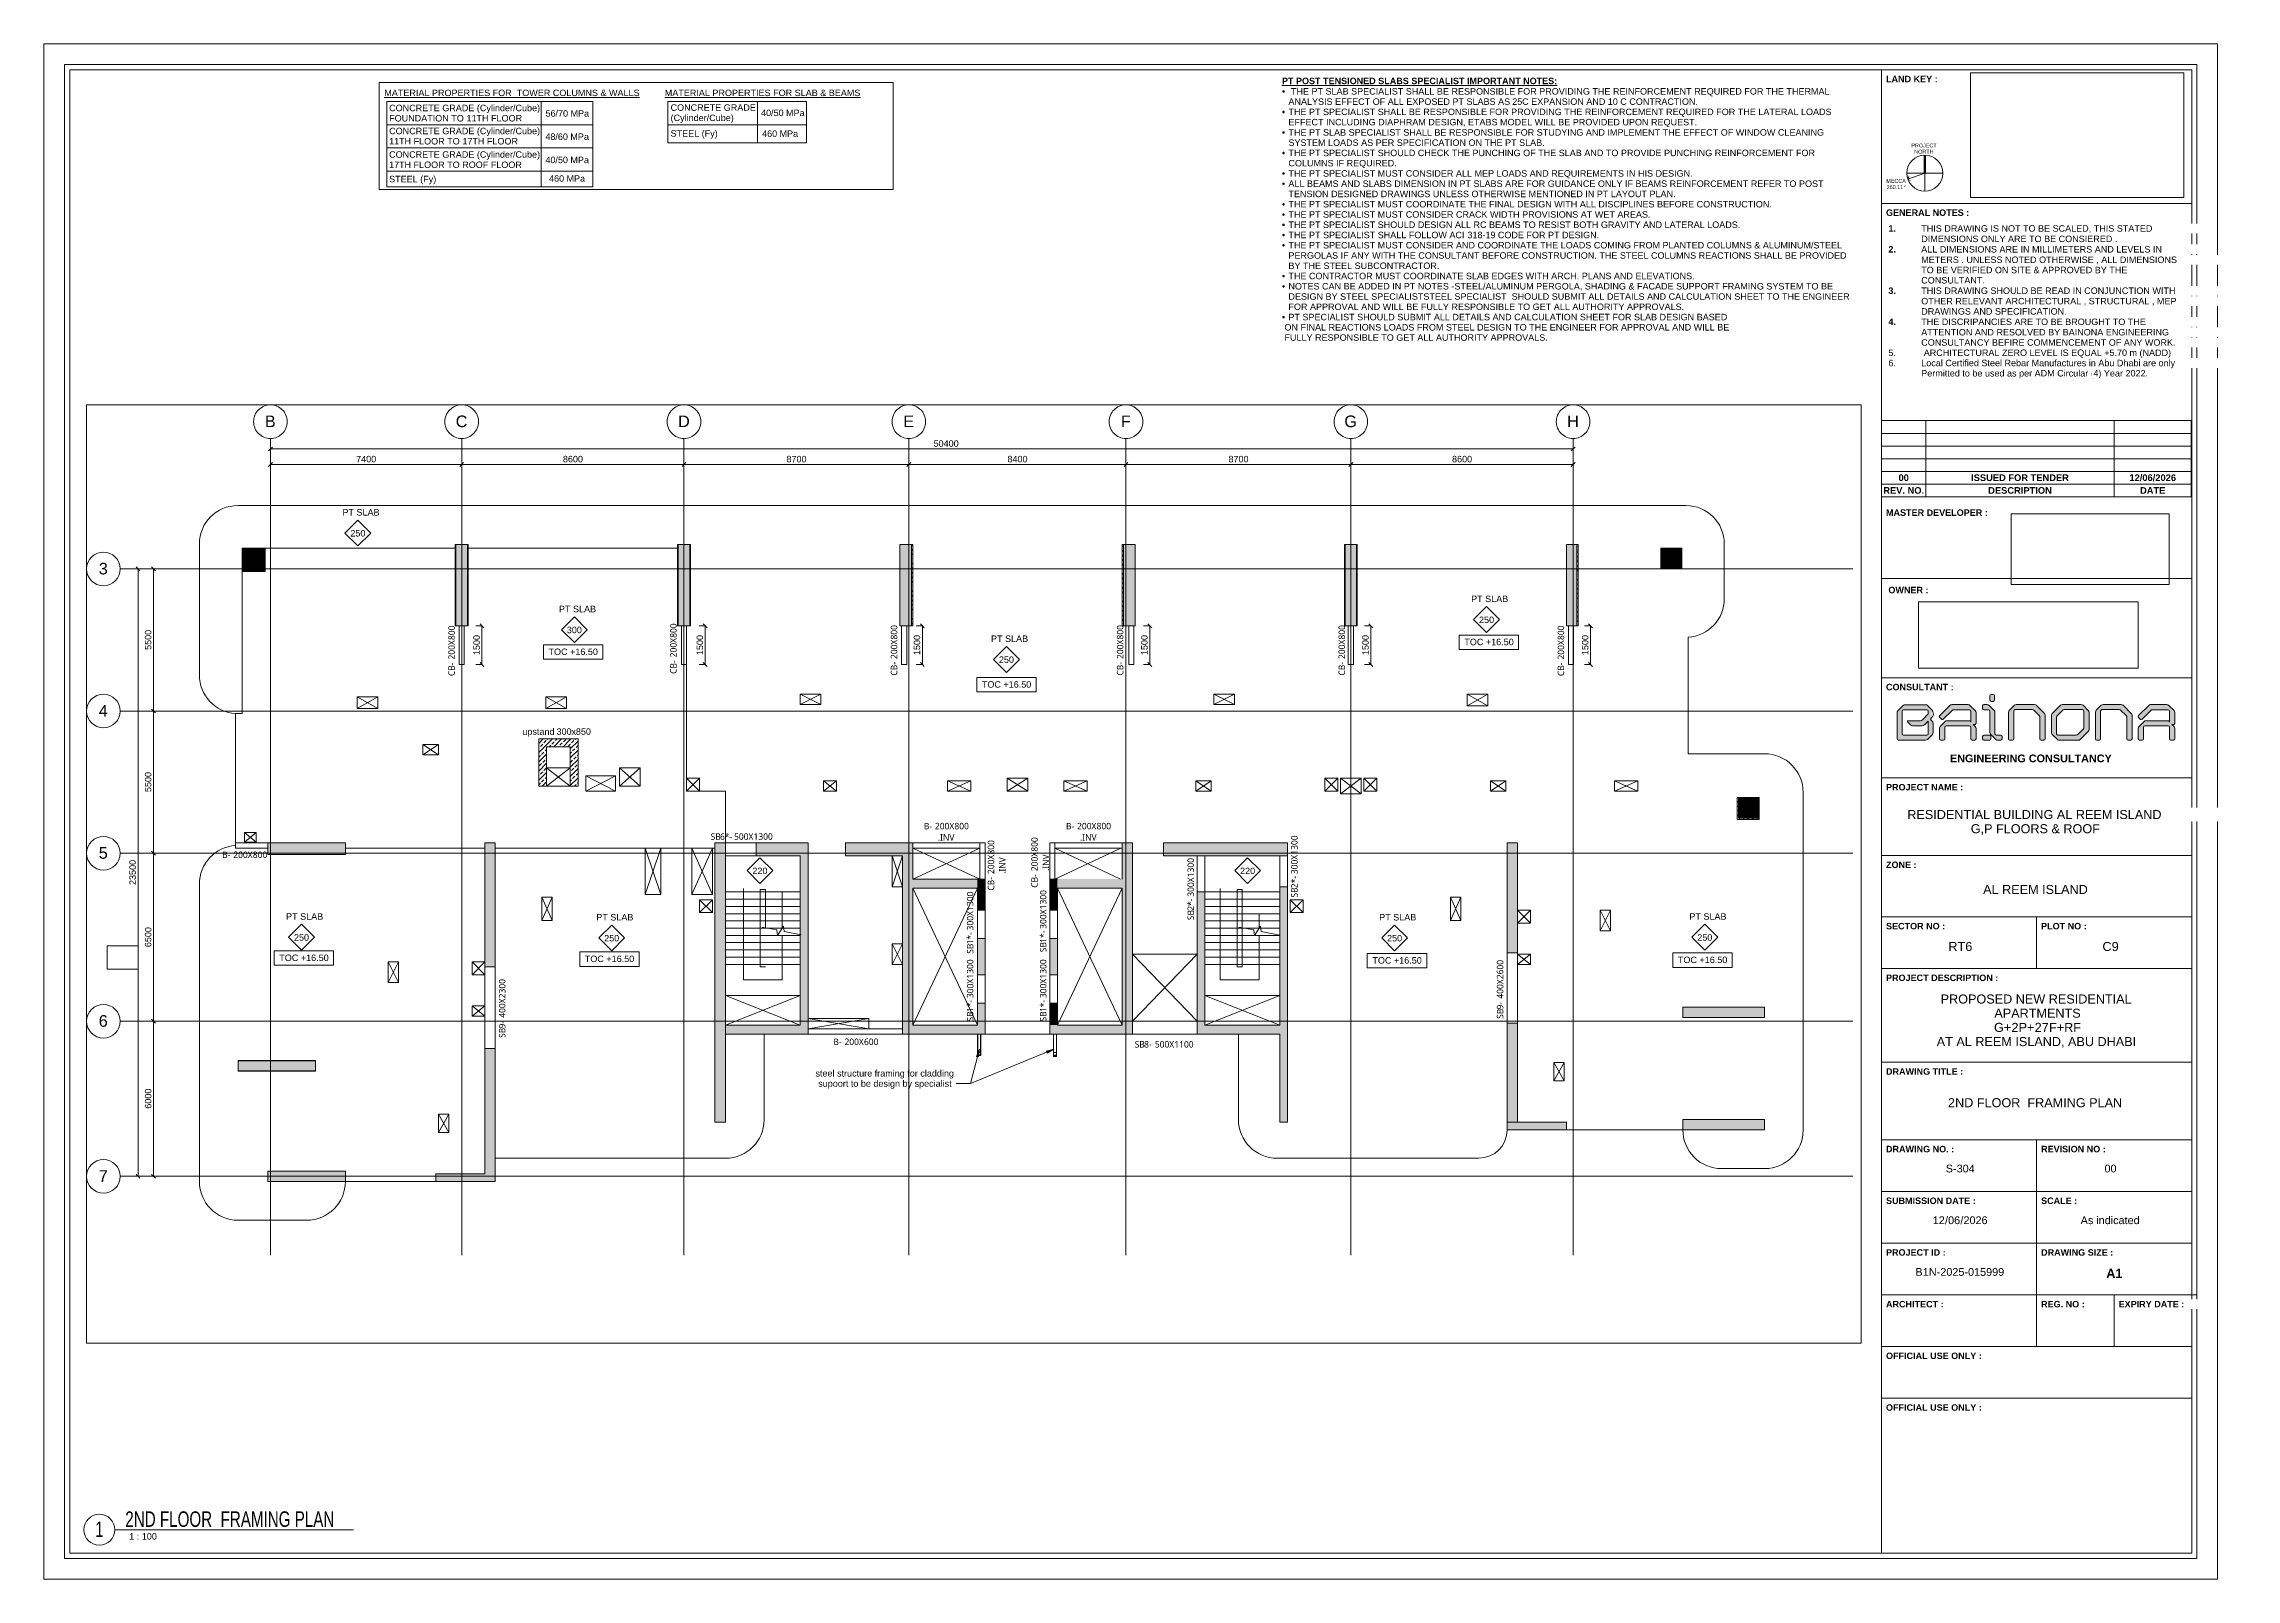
# Paper-space layout 'Layout1' of a CAD drawing. Header units: millimetres. Extents: x -25 to 824, y -236 to 358.
# The model-space entities are those that its viewports show. They can reach past a viewport. Long polylines and large blocks are cut down to what shows.
import ezdxf

# ---------------------------------------------------------------- set-up
doc = ezdxf.new("R2010")
doc.units = ezdxf.units.MM
for name, pattern in [('Dashed', [1905, 1270, -635]), ('Dashed __25x_', [476.25, 317.5, -158.75]), ('DASHED___25x_', [476.25, 317.5, -158.75]), ('Grid Line', [2222.5, 1270, -317.5, 317.5, -317.5])]:
    doc.linetypes.add(name, pattern=pattern)
for name, color, linetype, lineweight in [('A-ANNO-DIMS', 211, 'Continuous', 5), ('A-ANNO-DIMS-100', 211, 'Continuous', 5), ('A-ANNO-NOTE', 131, 'Continuous', 5), ('A-DETL', 90, 'Continuous', 5), ('A-DETL-THIN', 151, 'Continuous', 5), ('A-FLOR', 192, 'Continuous', 18), ('A-FLOR-HDLN', 190, 'Dashed __25x_', 5), ('A-FLOR-IDEN', 11, 'Continuous', 5), ('A-WALL-PATT', 111, 'Continuous', 18), ('G-ANNO-DIMS', 111, 'Continuous', 5), ('G-ANNO-SCHD', 231, 'Continuous', 5), ('G-ANNO-TEXT', 231, 'Continuous', 5), ('G-ANNO-TTLB', 6, 'Continuous', 5), ('G-ANNO-TTLB-MEDM', 33, 'Continuous', 15), ('G-ANNO-TTLB-THIN', 151, 'Continuous', 5), ('I-WALL', 2, 'Continuous', 5), ('S-BEAM', 12, 'Continuous', 18), ('S-BEAM-HDLN', 1, 'DASHED___25x_', 13), ('S-BEAM-IDEN', 2, 'Continuous', 5), ('S-COLS', 52, 'Continuous', 5), ('S-COLS-HDLN', 52, 'Dashed', 13), ('S-GRID', 1, 'Continuous', 5), ('S-GRID-IDEN', 1, 'Continuous', 5)]:
    doc.layers.add(name, color=color, linetype=linetype, lineweight=lineweight)
doc.layers.add('G-ANNO-NPLT', color=191, linetype='Continuous')
doc.styles.add('Arial', font='arial.ttf', dxfattribs={"height": 500})
doc.styles.add('Arial Rounded MT Bold_B', font='', dxfattribs={"height": 3})
doc.styles.add('Arial_1', font='arial.ttf', dxfattribs={"height": 250})
doc.styles.add('Arial_2', font='arial.ttf', dxfattribs={"height": 450})
doc.styles.add('Arial_3', font='arial.ttf', dxfattribs={"height": 1.5})
doc.styles.add('Arial_4', font='arial.ttf', dxfattribs={"height": 2.5})
doc.styles.add('Arial_5', font='arial.ttf', dxfattribs={"height": 3})
doc.styles.add('Arial_6', font='arial.ttf', dxfattribs={"height": 3.5})
doc.styles.add('Arial_7', font='arial.ttf', dxfattribs={"width": 0.7, "height": 6})
doc.styles.add('Arial_B', font='arialbd.ttf', dxfattribs={"height": 2.5})
doc.styles.add('Arial_B_1', font='arialbd.ttf', dxfattribs={"height": 3.5})
doc.styles.add('Arial_B_2', font='arialbd.ttf', dxfattribs={"height": 2.579365})
doc.styles.add('Trebuchet MS', font='trebuc.ttf', dxfattribs={"height": 250})
doc.styles.get('Arial Rounded MT Bold_B').set_extended_font_data('Arial Rounded MT Bold', bold=True)
doc.dimstyles.new('Diagonal_-_2_5mm_Round_5mm_-2_5', dxfattribs={"dimscale": 304.8, "dimtxt": 0.836827, "dimasz": 0.492126, "dimexe": 0.032808, "dimexo": 0.0625, "dimgap": 0.032808, "dimtad": 1, "dimdec": 0, "dimlfac": 304.8, "dimrnd": 5, "dimdsep": 46, "dimtxsty": 'Arial_1', "dimblk1": 'OBLIQUE', "dimblk2": 'OBLIQUE', "dimsah": 1, "dimcen": 0.09, "dimazin": 0, "dimtfac": 1, "dimtdec": 4, "dimtix": 1, "dimtmove": 0, "dimatfit": 3, "dimfxl": 0.002583, "dimfxlon": 1, "dimtvp": 1, "dimtolj": 1, "dimtzin": 0, "dimarcsym": 2})
doc.dimstyles.new('Diagonal_-_2_5mm_Round_5mm_-2_5_1', dxfattribs={"dimscale": 304.8, "dimtxt": 0.836827, "dimasz": 0.492126, "dimexe": 0.032808, "dimexo": 0.0625, "dimgap": 0.032808, "dimtad": 1, "dimdec": 0, "dimlfac": 304.8, "dimrnd": 5, "dimdsep": 46, "dimtxsty": 'Arial_1', "dimblk1": 'OBLIQUE', "dimblk2": 'OBLIQUE', "dimsah": 1, "dimcen": 0.09, "dimazin": 0, "dimtfac": 1, "dimtdec": 4, "dimtix": 1, "dimtmove": 2, "dimatfit": 3, "dimfxl": 0.002583, "dimfxlon": 1, "dimtvp": 1, "dimtolj": 1, "dimtzin": 0, "dimarcsym": 2})
picture_1 = doc.add_image_def('image1.png', size_in_pixel=(20171, 6075))
picture_2 = doc.add_image_def('image2.jpg', size_in_pixel=(1469, 659))
picture_3 = doc.add_image_def('image3.png', size_in_pixel=(853, 498))
pattern_1 = [(45, (5657.24, 0), (-178.2022, 178.2022), []), (45, (5835.44, 0), (-178.2022, 178.2022), [126.008, -63.004])]

psp = doc.layouts.get("Layout1")

msp = doc.modelspace()

# ---------------------------------------------------------------- texts
at = {"layer": 'A-FLOR-IDEN', "char_height": 250, "attachment_point": 1, "style": 'Arial_1'}
for s, insert, width in [('PT SLAB', (32213.3763, 37158.3856), 1739.661875), ('250', (32518.3763, 36347.4827), 697.468125), ('PT SLAB', (75881.177, 33810.2125), 1739.661875), ('PT SLAB', (40589.247, 33417.4052), 1739.661875), ('250', (76186.177, 32999.3097), 697.468125), ('300', (40894.247, 32606.5024), 697.468125), ('PT SLAB', (57305.8869, 32267.729), 1739.661875), ('250', (57610.8869, 31456.8262), 697.468125), ('220', (48073.4995, 23286.412), 697.468125), ('220', (66941.9215, 23286.412), 697.468125), ('PT SLAB', (30032.0547, 21520.6566), 1739.661875), ('PT SLAB', (84325.6098, 21520.6566), 1739.661875), ('PT SLAB', (42033.856, 21491.7811), 1739.661875), ('PT SLAB', (72323.8085, 21491.7811), 1739.661875), ('250', (30337.0547, 20709.7537), 697.468125), ('250', (84630.6098, 20709.7537), 697.468125), ('250', (42338.856, 20680.8783), 697.468125), ('250', (72628.8085, 20680.8783), 697.468125)]:
    msp.add_mtext(s, dxfattribs=dict(at, insert=insert, width=width))
at = {"layer": 'G-ANNO-DIMS', "char_height": 250, "width": 2283.321841, "attachment_point": 1, "line_spacing_factor": 0.941778, "style": 'Arial_1'}
for insert in [(75617.8306, 32141.9354), (40185.5767, 31762.4432), (56951.8471, 30498.9467), (29769.2752, 19922.947), (41590.7614, 19883.504), (83881.9482, 19842.947), (72060.4621, 19823.504)]:
    msp.add_mtext('TOC +16.50', dxfattribs=dict(at, insert=insert))
at = {"layer": 'G-ANNO-TEXT', "color": 7, "lineweight": 13, "attachment_point": 1}
for s, insert, char_height, width, style in [('upstand ', (39174.3474, 28674.2283), 250, 1603.375, 'Arial_1'), ('300', (40497.2641, 28674.2283), 250, 697.468125, 'Arial_1'), ('850', (41244.712, 28674.2283), 250, 697.468125, 'Arial_1'), ('x', (41072.7328, 28674.2283), 250, 208.43875, 'Arial_1'), ('steel structure framing for cladding ', (50514.7294, 15453.7252), 250, 6597.888125, 'Arial_1'), ('supoort to be design by specialist', (50620.5628, 15056.8502), 250, 6221.095, 'Arial_1'), ('\\LMATERIAL PROPERTIES FOR  TOWER COLUMNS & WALLS', (95359.4132, 12139.6104), 500, 23970.45625, 'Arial'), ('\\LMATERIAL PROPERTIES FOR SLAB & BEAMS', (117059.4132, 12139.6104), 500, 18294.50875, 'Arial'), ('CONCRETE GRADE ', (117509.7246, 11000.7352), 500, 8225.31375, 'Arial'), ('CONCRETE GRADE (Cylinder/Cube)', (95729.3627, 10970.6847), 500, 14061.59875, 'Arial'), ('/', (125279.3486, 10592.4524), 500, 240.50625, 'Arial'), ('40', (124512.0569, 10592.4524), 500, 929.9575, 'Arial'), ('50 ', (125477.7861, 10592.4524), 500, 1170.46375, 'Arial'), ('MPa', (126443.5152, 10592.4524), 500, 1715.61125, 'Arial'), ('/', (108600.2412, 10550.6847), 500, 240.50625, 'Arial'), ('56', (107832.9496, 10550.6847), 500, 929.9575, 'Arial'), ('70 ', (108798.6787, 10550.6847), 500, 1170.46375, 'Arial'), ('MPa', (109764.4079, 10550.6847), 500, 1715.61125, 'Arial'), ('(Cylinder/Cube)', (117509.7246, 10206.9852), 500, 5836.285, 'Arial'), ('FOUNDATION TO ', (95729.3627, 10176.9347), 500, 7263.28875, 'Arial'), ('TH FLOOR', (102489.4668, 10176.9347), 500, 4281.01125, 'Arial'), ('11', (101722.1752, 10176.9347), 500, 929.9575, 'Arial'), ('CONCRETE GRADE (Cylinder/Cube)', (95729.3627, 9190.6847), 500, 14061.59875, 'Arial'), ('STEEL (Fy)', (117509.7246, 9000.5363), 500, 4409.28125, 'Arial'), ('460 ', (124589.7246, 8982.7352), 500, 1635.4425, 'Arial'), ('MPa', (125939.0996, 8982.7352), 500, 1715.61125, 'Arial'), ('/', (108591.3408, 8750.6847), 500, 240.50625, 'Arial'), ('48', (107824.0492, 8750.6847), 500, 929.9575, 'Arial'), ('60 ', (108789.7783, 8750.6847), 500, 1170.46375, 'Arial'), ('MPa', (109755.5075, 8750.6847), 500, 1715.61125, 'Arial'), ('TH FLOOR TO ', (96496.6543, 8396.9347), 500, 5948.52125, 'Arial'), ('TH FLOOR', (102171.9668, 8396.9347), 500, 4281.01125, 'Arial'), ('11', (95729.3627, 8396.9347), 500, 929.9575, 'Arial'), ('17', (101404.6752, 8396.9347), 500, 929.9575, 'Arial'), ('CONCRETE GRADE (Cylinder/Cube)', (95729.3627, 7370.6847), 500, 14061.59875, 'Arial'), ('/', (108593.53, 6950.6847), 500, 240.50625, 'Arial'), ('40', (107826.2384, 6950.6847), 500, 929.9575, 'Arial'), ('50 ', (108791.9675, 6950.6847), 500, 1170.46375, 'Arial'), ('MPa', (109757.6967, 6950.6847), 500, 1715.61125, 'Arial'), ('TH FLOOR TO ROOF FLOOR', (96496.6543, 6576.9347), 500, 11528.26625, 'Arial'), ('17', (95729.3627, 6576.9347), 500, 929.9575, 'Arial'), ('460 ', (108105.5056, 5512.6847), 500, 1635.4425, 'Arial'), ('MPa', (109454.8806, 5512.6847), 500, 1715.61125, 'Arial'), ('STEEL (Fy)', (95729.3627, 5470.6847), 500, 4409.28125, 'Arial')]:
    msp.add_mtext(s, dxfattribs=dict(at, insert=insert, char_height=char_height, width=width, style=style))
at = {"layer": 'S-BEAM-IDEN', "char_height": 250, "attachment_point": 1, "rotation": 90, "style": 'Trebuchet MS'}
for s, insert, width in [('800', (44892.1203, 32178.392), 673.4175), ('800', (53428.1847, 32112.7391), 673.4175), ('800', (62176.8663, 32112.7391), 673.4175), ('800', (70750.6782, 32112.7391), 673.4175), ('800', (36310.006, 32092.9639), 673.4175), ('800', (79229.8223, 32092.7391), 673.4175), ('X', (44892.1203, 31979.9545), 240.50625), ('X', (53428.1847, 31914.3016), 240.50625), ('X', (62176.8663, 31914.3016), 240.50625), ('X', (70750.6782, 31914.3016), 240.50625), ('X', (36310.006, 31894.5264), 240.50625), ('X', (79229.8223, 31894.3016), 240.50625), ('200', (44892.1203, 31424.3295), 673.4175), ('200', (53428.1847, 31358.6766), 673.4175), ('200', (62176.8663, 31358.6766), 673.4175), ('200', (70750.6782, 31358.6766), 673.4175), ('200', (36310.006, 31338.9014), 673.4175), ('200', (79229.8223, 31338.6766), 673.4175), ('CB- ', (44892.1203, 30782.715), 777.636875), ('CB- ', (53428.1847, 30717.062), 777.636875), ('CB- ', (62176.8663, 30717.062), 777.636875), ('CB- ', (70750.6782, 30717.062), 777.636875), ('CB- ', (36310.006, 30697.2868), 777.636875), ('CB- ', (79229.8223, 30697.062), 777.636875), ('1300', (68917.0286, 23788.3915), 897.89), ('800', (58863.193, 23904.1237), 673.4175), ('800', (57179.8724, 23792.5784), 673.4175), ('X', (58863.193, 23705.6862), 240.50625), ('.INV', (59299.7555, 23156.6758), 793.670625), ('X', (57179.8724, 23594.1409), 240.50625), ('X', (68917.0286, 23589.954), 240.50625), ('200', (58863.193, 23150.0612), 673.4175), ('.INV', (57616.4349, 23045.1304), 793.670625), ('1300', (64908.5332, 22915.3943), 897.89), ('200', (57179.8724, 23038.5159), 673.4175), ('300', (68917.0286, 23034.329), 673.4175), ('CB- ', (58863.193, 22508.4466), 777.636875), ('*- ', (68917.0286, 22677.1415), 432.91125), ('CB- ', (57179.8724, 22396.9013), 777.636875), ('X', (64908.5332, 22716.9568), 240.50625), ('300', (64908.5332, 22161.3318), 673.4175), ('2', (68917.0286, 22491.9331), 224.4725), ('SB', (68917.0286, 22128.1311), 440.928125), ('1300', (59199.8264, 21673.7337), 897.89), ('1300', (56373.402, 21613.7337), 897.89), ('*- ', (64908.5332, 21804.1443), 432.91125), ('2', (64908.5332, 21618.936), 224.4725), ('X', (59199.8264, 21475.2962), 240.50625), ('SB', (64908.5332, 21255.1339), 440.928125), ('X', (56373.402, 21415.2962), 240.50625), ('300', (59199.8264, 20919.6712), 673.4175), ('300', (56373.402, 20859.6712), 673.4175), ('*- ', (59199.8264, 20562.4837), 432.91125), ('*- ', (56373.402, 20502.4837), 432.91125), ('1', (59199.8264, 20377.2754), 224.4725), ('1', (56373.402, 20317.2754), 224.4725), ('SB', (59199.8264, 20013.4733), 440.928125), ('SB', (56373.402, 19953.4733), 440.928125), ('1300', (56373.402, 18993.7337), 897.89), ('1300', (59199.8264, 18993.7337), 897.89), ('2600', (76876.2216, 18971.5336), 897.89), ('X', (56373.402, 18795.2962), 240.50625), ('X', (59199.8264, 18795.2962), 240.50625), ('2300', (38268.9782, 18232.3241), 897.89), ('X', (76876.2216, 18773.0961), 240.50625), ('300', (56373.402, 18239.6712), 673.4175), ('300', (59199.8264, 18239.6712), 673.4175), ('400', (76876.2216, 18217.4711), 673.4175), ('X', (38268.9782, 18033.8866), 240.50625), ('*- ', (56373.402, 17882.4837), 432.91125), ('*- ', (59199.8264, 17882.4837), 432.91125), ('- ', (76876.2216, 17985.9607), 280.590625), ('400', (38268.9782, 17478.2616), 673.4175), ('9', (76876.2216, 17800.7523), 224.4725), ('1', (56373.402, 17697.2754), 224.4725), ('1', (59199.8264, 17697.2754), 224.4725), ('SB', (76876.2216, 17436.9502), 440.928125), ('SB', (56373.402, 17333.4733), 440.928125), ('SB', (59199.8264, 17333.4733), 440.928125), ('- ', (38268.9782, 17246.7512), 280.590625), ('9', (38268.9782, 17061.5428), 224.4725), ('SB', (38268.9782, 16697.7408), 440.928125)]:
    msp.add_mtext(s, dxfattribs=dict(at, insert=insert, width=width))
at = {"layer": 'S-BEAM-IDEN', "char_height": 250, "attachment_point": 1, "style": 'Trebuchet MS'}
for s, insert, width in [('B- ', (54707.1412, 25018.1041), 521.096875), ('200', (55137.0891, 25018.1041), 673.4175), ('X', (55692.7141, 25018.1041), 240.50625), ('800', (55891.1516, 25018.1041), 673.4175), ('B- ', (60207.1412, 25017.9689), 521.096875), ('200', (60637.0891, 25017.9689), 673.4175), ('X', (61192.7141, 25017.9689), 240.50625), ('800', (61391.1516, 25017.9689), 673.4175), ('*- ', (47007.6735, 24612.9301), 432.91125), ('SB', (46458.6631, 24612.9301), 440.928125), ('6', (46822.4652, 24612.9301), 224.4725), ('500', (47364.861, 24612.9301), 673.4175), ('X', (47920.486, 24612.9301), 240.50625), ('1300', (48118.9235, 24612.9301), 897.89), ('.INV', (55249.537, 24581.5416), 793.670625), ('.INV', (60749.537, 24581.4064), 793.670625), ('B- ', (27560.8944, 23909.4024), 521.096875), ('200', (27990.8423, 23909.4024), 673.4175), ('X', (28546.4673, 23909.4024), 240.50625), ('800', (28744.9048, 23909.4024), 673.4175), ('B- ', (51207.1412, 16674.3432), 521.096875), ('200', (51637.0891, 16674.3432), 673.4175), ('X', (52192.7141, 16674.3432), 240.50625), ('600', (52391.1516, 16674.3432), 673.4175), ('SB', (62864.1412, 16575.2897), 440.928125), ('8', (63227.9433, 16575.2897), 224.4725), ('500', (63644.662, 16575.2897), 673.4175), ('X', (64200.287, 16575.2897), 240.50625), ('1100', (64398.7245, 16575.2897), 897.89), ('- ', (63413.1516, 16575.2897), 280.590625)]:
    msp.add_mtext(s, dxfattribs=dict(at, insert=insert, width=width))

# ---------------------------------------------------------------- blocks, each defined once
blk = doc.blocks.new('BEC-2099-AR-A1 - BEC-2099-AR-A1-6533615-2ND FLOOR  FRAMING PLAN')
at = {"layer": 'G-ANNO-TTLB'}
h = blk.add_hatch(color=256, dxfattribs=at)
edge = h.paths.add_edge_path()
edge.add_line((727.81, 542.96), (727.81, 549.95))
edge.add_arc((728.23, 542.96), 7, 86.54481, 93.45519, ccw=False)
edge.add_line((728.65, 549.95), (728.65, 542.96))
edge.add_line((728.65, 542.96), (727.81, 542.96))
h = blk.add_hatch(color=256, dxfattribs=at)
edge = h.paths.add_edge_path()
edge.add_arc((811.83, 328.2), 1, 135, 180, ccw=False)
edge.add_line((811.12, 328.91), (813.06, 330.85))
edge.add_arc((813.77, 330.14), 1, 90, 135, ccw=False)
edge.add_line((813.77, 331.14), (821.96, 331.14))
edge.add_spline(control_points=[(821.96, 331.14), (822.13, 331.15), (822.44, 331.13), (822.77, 330.94), (822.9, 330.71), (822.94, 330.57)], knot_values=[0, 0, 0, 0, 0.333333, 0.666667, 1, 1, 1, 1], degree=3, periodic=0)
edge.add_line((822.94, 330.57), (822.94, 334.86))
edge.add_arc((822.44, 334.86), 0.5, 0, 90)
edge.add_line((822.44, 335.36), (816.38, 335.36))
edge.add_arc((816.38, 334.36), 1, 90, 135)
edge.add_line((815.68, 335.07), (812.3, 331.69))
edge.add_arc((811.94, 332.04), 0.5, 225, 315, ccw=False)
edge.add_line((811.59, 331.69), (810.88, 332.4))
edge.add_arc((811.24, 332.75), 0.5, 135, 225, ccw=False)
edge.add_line((810.88, 333.1), (814.85, 337.07))
edge.add_arc((815.56, 336.36), 1, 90, 135, ccw=False)
edge.add_line((815.56, 337.36), (821.89, 337.36))
edge.add_arc((821.89, 336.36), 1, 45, 90, ccw=False)
edge.add_line((822.6, 337.07), (824.65, 335.02))
edge.add_arc((823.94, 334.31), 1, 0, 45, ccw=False)
edge.add_line((824.94, 334.31), (824.94, 330.14))
edge.add_spline(control_points=[(824.94, 330.14), (824.94, 330.03), (824.88, 329.79), (824.65, 329.64), (824.35, 329.6), (824.13, 329.6), (823.96, 329.62), (823.87, 329.64)], knot_values=[0, 0, 0, 0, 0.25, 0.625, 0.75, 0.875, 1, 1, 1, 1], degree=3, periodic=0)
edge.add_line((823.87, 329.64), (824.65, 328.87))
edge.add_arc((823.94, 328.16), 1, 0, 45, ccw=False)
edge.add_line((824.94, 328.16), (824.94, 324.07))
edge.add_arc((824.44, 324.07), 0.5, -90, 0, ccw=False)
edge.add_line((824.44, 323.57), (823.44, 323.57))
edge.add_arc((823.44, 324.07), 0.5, 180, 270, ccw=False)
edge.add_line((822.94, 324.07), (822.94, 328.64))
edge.add_arc((822.44, 328.64), 0.5, 0, 90)
edge.add_line((822.44, 329.14), (813.33, 329.14))
edge.add_arc((813.33, 328.64), 0.5, 90, 180)
edge.add_line((812.83, 328.64), (812.83, 324.07))
edge.add_arc((812.33, 324.07), 0.5, -90, 0, ccw=False)
edge.add_line((812.33, 323.57), (811.33, 323.57))
edge.add_arc((811.33, 324.07), 0.5, 180, 270, ccw=False)
edge.add_line((810.83, 324.07), (810.83, 328.2))
edge = h.paths.add_edge_path()
edge.add_line((803.42, 335.4), (796.77, 335.4))
edge.add_arc((796.77, 334.9), 0.5, 90, 180)
edge.add_line((796.27, 334.9), (796.27, 324.07))
edge.add_arc((795.77, 324.07), 0.5, -90, 0, ccw=False)
edge.add_line((795.77, 323.57), (794.77, 323.57))
edge.add_arc((794.77, 324.07), 0.5, 180, 270, ccw=False)
edge.add_line((794.27, 324.07), (794.27, 334.44))
edge.add_arc((795.27, 334.44), 1, 135, 180, ccw=False)
edge.add_line((794.57, 335.15), (796.53, 337.11))
edge.add_arc((797.23, 336.4), 1, 90, 135, ccw=False)
edge.add_line((797.23, 337.4), (804.25, 337.4))
edge.add_arc((804.25, 336.4), 1, 45, 90, ccw=False)
edge.add_line((804.95, 337.11), (808.11, 333.95))
edge.add_arc((807.41, 333.24), 1, 0, 45, ccw=False)
edge.add_line((808.41, 333.24), (808.41, 324.07))
edge.add_arc((807.91, 324.07), 0.5, -90, 0, ccw=False)
edge.add_line((807.91, 323.57), (806.91, 323.57))
edge.add_arc((806.91, 324.07), 0.5, 180, 270, ccw=False)
edge.add_line((806.41, 324.07), (806.41, 332.41))
edge.add_arc((805.41, 332.41), 1, 0, 45)
edge.add_line((806.11, 333.12), (804.12, 335.11))
edge.add_arc((803.42, 334.4), 1, 45, 90)
edge = h.paths.add_edge_path()
edge.add_line((787.66, 323.57), (780.23, 323.57))
edge.add_arc((780.23, 324.57), 1, 225, 270, ccw=False)
edge.add_line((779.53, 323.86), (777.54, 325.85))
edge.add_arc((778.25, 326.56), 1, 180, 225, ccw=False)
edge.add_line((777.25, 326.56), (777.25, 333.2))
edge.add_arc((778.25, 333.2), 1, 135, 180, ccw=False)
edge.add_line((777.54, 333.9), (780.75, 337.11))
edge.add_arc((781.45, 336.4), 1, 90, 135, ccw=False)
edge.add_line((781.45, 337.4), (788.74, 337.4))
edge.add_arc((788.74, 336.4), 1, 45, 90, ccw=False)
edge.add_line((789.45, 337.11), (791.5, 335.06))
edge.add_arc((790.79, 334.35), 1, 0, 45, ccw=False)
edge.add_line((791.79, 334.35), (791.79, 327.71))
edge.add_arc((790.79, 327.71), 1, 315, 360, ccw=False)
edge.add_line((791.5, 327), (788.36, 323.86))
edge.add_arc((787.66, 324.57), 1, 270, 315, ccw=False)
edge = h.paths.add_edge_path()
edge.add_arc((780.25, 332.44), 1, 135, 180)
edge.add_line((779.25, 332.44), (779.25, 326.07))
edge.add_arc((779.75, 326.07), 0.5, 180, 270)
edge.add_line((779.75, 325.57), (786.83, 325.57))
edge.add_arc((786.83, 326.57), 1, 270, 315)
edge.add_line((787.53, 325.86), (789.5, 327.83))
edge.add_arc((788.79, 328.53), 1, 315, 360)
edge.add_line((789.79, 328.53), (789.79, 334.9))
edge.add_arc((789.29, 334.9), 0.5, 0, 90)
edge.add_line((789.29, 335.4), (782.21, 335.4))
edge.add_arc((782.21, 334.4), 1, 90, 135)
edge.add_line((781.51, 335.11), (779.54, 333.14))
edge = h.paths.add_edge_path()
edge.add_line((769.79, 335.4), (763.14, 335.4))
edge.add_arc((763.14, 334.9), 0.5, 90, 180)
edge.add_line((762.64, 334.9), (762.64, 324.07))
edge.add_arc((762.14, 324.07), 0.5, -90, 0, ccw=False)
edge.add_line((762.14, 323.57), (761.14, 323.57))
edge.add_arc((761.14, 324.07), 0.5, 180, 270, ccw=False)
edge.add_line((760.64, 324.07), (760.64, 334.44))
edge.add_arc((761.64, 334.44), 1, 135, 180, ccw=False)
edge.add_line((760.94, 335.15), (762.9, 337.11))
edge.add_arc((763.6, 336.4), 1, 90, 135, ccw=False)
edge.add_line((763.6, 337.4), (770.62, 337.4))
edge.add_arc((770.62, 336.4), 1, 45, 90, ccw=False)
edge.add_line((771.32, 337.11), (774.48, 333.95))
edge.add_arc((773.78, 333.24), 1, 0, 45, ccw=False)
edge.add_line((774.78, 333.24), (774.78, 324.07))
edge.add_arc((774.28, 324.07), 0.5, -90, 0, ccw=False)
edge.add_line((774.28, 323.57), (773.28, 323.57))
edge.add_arc((773.28, 324.07), 0.5, 180, 270, ccw=False)
edge.add_line((772.78, 324.07), (772.78, 332.41))
edge.add_arc((771.78, 332.41), 1, 0, 45)
edge.add_line((772.48, 333.12), (770.49, 335.11))
edge.add_arc((769.79, 334.4), 1, 45, 90)
edge = h.paths.add_edge_path()
edge.add_line((753.43, 339.11), (753.43, 340.83))
edge.add_arc((753.93, 340.83), 0.5, 90, 180, ccw=False)
edge.add_line((753.93, 341.33), (754.73, 341.33))
edge.add_arc((754.73, 340.83), 0.5, 0, 90, ccw=False)
edge.add_line((755.23, 340.83), (755.23, 339.11))
edge.add_arc((754.73, 339.11), 0.5, -90, 0, ccw=False)
edge.add_line((754.73, 338.61), (753.93, 338.61))
edge.add_arc((753.93, 339.11), 0.5, 180, 270, ccw=False)
edge = h.paths.add_edge_path()
edge.add_line((751.11, 325.53), (753.34, 325.53))
edge.add_arc((753.34, 325.03), 0.5, 0, 90, ccw=False)
edge.add_line((753.84, 325.03), (753.84, 324.07))
edge.add_arc((753.34, 324.07), 0.5, -90, 0, ccw=False)
edge.add_line((753.34, 323.57), (751.11, 323.57))
edge.add_arc((751.11, 324.07), 0.5, 180, 270, ccw=False)
edge.add_line((750.61, 324.07), (750.61, 325.03))
edge.add_arc((751.11, 325.03), 0.5, 90, 180, ccw=False)
edge = h.paths.add_edge_path()
edge.add_line((750.61, 335.86), (750.61, 336.86))
edge.add_arc((751.11, 336.86), 0.5, 90, 180, ccw=False)
edge.add_line((751.11, 337.36), (752.42, 337.36))
edge.add_arc((752.42, 336.36), 1, 45, 90, ccw=False)
edge.add_line((753.13, 337.07), (755.1, 335.1))
edge.add_arc((754.39, 334.39), 1, 0, 45, ccw=False)
edge.add_line((755.39, 334.39), (755.39, 326.07))
edge.add_arc((755.89, 326.07), 0.5, 180, 270)
edge.add_line((755.89, 325.57), (757.61, 325.57))
edge.add_arc((757.61, 325.07), 0.5, 0, 90, ccw=False)
edge.add_line((758.11, 325.07), (758.11, 324.07))
edge.add_arc((757.61, 324.07), 0.5, -90, 0, ccw=False)
edge.add_line((757.61, 323.57), (756.44, 323.57))
edge.add_arc((756.44, 324.57), 1, 225, 270, ccw=False)
edge.add_line((755.73, 323.86), (753.68, 325.92))
edge.add_arc((754.39, 326.62), 1, 180, 225, ccw=False)
edge.add_line((753.39, 326.62), (753.39, 334.86))
edge.add_arc((752.89, 334.86), 0.5, 0, 90)
edge.add_line((752.89, 335.36), (751.11, 335.36))
edge.add_arc((751.11, 335.86), 0.5, 180, 270, ccw=False)
edge = h.paths.add_edge_path()
edge.add_arc((734.94, 328.2), 1, 135, 180, ccw=False)
edge.add_line((734.23, 328.91), (736.17, 330.85))
edge.add_arc((736.88, 330.14), 1, 90, 135, ccw=False)
edge.add_line((736.88, 331.14), (745.07, 331.14))
edge.add_spline(control_points=[(745.07, 331.14), (745.24, 331.15), (745.55, 331.13), (745.87, 330.94), (746, 330.71), (746.05, 330.57)], knot_values=[0, 0, 0, 0, 0.333333, 0.666667, 1, 1, 1, 1], degree=3, periodic=0)
edge.add_line((746.05, 330.57), (746.05, 334.86))
edge.add_arc((745.55, 334.86), 0.5, 0, 90)
edge.add_line((745.55, 335.36), (739.49, 335.36))
edge.add_arc((739.49, 334.36), 1, 90, 135)
edge.add_line((738.78, 335.07), (735.4, 331.69))
edge.add_arc((735.05, 332.04), 0.5, 225, 315, ccw=False)
edge.add_line((734.7, 331.69), (733.99, 332.4))
edge.add_arc((734.34, 332.75), 0.5, 135, 225, ccw=False)
edge.add_line((733.99, 333.1), (737.96, 337.07))
edge.add_arc((738.66, 336.36), 1, 90, 135, ccw=False)
edge.add_line((738.66, 337.36), (745, 337.36))
edge.add_arc((745, 336.36), 1, 45, 90, ccw=False)
edge.add_line((745.71, 337.07), (747.75, 335.02))
edge.add_arc((747.05, 334.31), 1, 0, 45, ccw=False)
edge.add_line((748.05, 334.31), (748.05, 330.14))
edge.add_spline(control_points=[(748.05, 330.14), (748.05, 330.03), (747.99, 329.79), (747.76, 329.64), (747.45, 329.6), (747.24, 329.6), (747.07, 329.62), (746.98, 329.64)], knot_values=[0, 0, 0, 0, 0.25, 0.625, 0.75, 0.875, 1, 1, 1, 1], degree=3, periodic=0)
edge.add_line((746.98, 329.64), (747.75, 328.87))
edge.add_arc((747.05, 328.16), 1, 0, 45, ccw=False)
edge.add_line((748.05, 328.16), (748.05, 324.07))
edge.add_arc((747.55, 324.07), 0.5, -90, 0, ccw=False)
edge.add_line((747.55, 323.57), (746.55, 323.57))
edge.add_arc((746.55, 324.07), 0.5, 180, 270, ccw=False)
edge.add_line((746.05, 324.07), (746.05, 328.64))
edge.add_arc((745.55, 328.64), 0.5, 0, 90)
edge.add_line((745.55, 329.14), (736.44, 329.14))
edge.add_arc((736.44, 328.64), 0.5, 90, 180)
edge.add_line((735.94, 328.64), (735.94, 324.07))
edge.add_arc((735.44, 324.07), 0.5, -90, 0, ccw=False)
edge.add_line((735.44, 323.57), (734.44, 323.57))
edge.add_arc((734.44, 324.07), 0.5, 180, 270, ccw=False)
edge.add_line((733.94, 324.07), (733.94, 328.2))
edge = h.paths.add_edge_path()
edge.add_line((721.93, 331.14), (726.4, 331.14))
edge.add_arc((726.4, 332.43), 1.29, 270, 315)
edge.add_line((727.31, 331.52), (729.54, 333.75))
edge.add_line((729.54, 333.75), (729.54, 334.83))
edge.add_arc((728.99, 334.83), 0.545, 0, 90)
edge.add_line((728.99, 335.38), (719.98, 335.38))
edge.add_arc((719.98, 334.88), 0.5, 90, 180)
edge.add_line((719.48, 334.88), (719.48, 326.07))
edge.add_arc((719.98, 326.07), 0.5, 180, 270)
edge.add_line((719.98, 325.57), (729.04, 325.57))
edge.add_arc((729.04, 326.07), 0.5, 270, 360)
edge.add_line((729.54, 326.07), (729.54, 331))
edge.add_line((729.54, 331), (728.09, 329.55))
edge.add_arc((727.2, 330.44), 1.25, 270, 315, ccw=False)
edge.add_line((727.2, 329.19), (723.41, 329.19))
edge.add_arc((723.41, 330.19), 1, 225, 270, ccw=False)
edge.add_line((722.7, 329.48), (721.67, 330.51))
edge.add_arc((721.93, 330.77), 0.369, 90, 225, ccw=False)
edge = h.paths.add_edge_path()
edge.add_line((717.49, 324.11), (717.49, 334.19))
edge.add_arc((718.49, 334.19), 1, 135, 180, ccw=False)
edge.add_line((717.79, 334.9), (719.88, 336.99))
edge.add_arc((720.59, 336.29), 1, 90, 135, ccw=False)
edge.add_line((720.59, 337.29), (728.58, 337.29))
edge.add_arc((728.58, 336.29), 1, 45, 90, ccw=False)
edge.add_line((729.28, 336.99), (731.18, 335.1))
edge.add_arc((729.04, 333.8), 2.5, -13.71187, 31.28813, ccw=False)
edge.add_arc((728.49, 334.5), 3.25, 311.35814, 336.57367, ccw=False)
edge.add_arc((730.97, 331.68), 0.5, 131.35814, 230.69651)
edge.add_arc((728.93, 329.19), 2.72, 22.35141, 50.69651, ccw=False)
edge.add_line((731.44, 330.23), (731.44, 326.54))
edge.add_arc((730.44, 326.54), 1, 315, 360, ccw=False)
edge.add_line((731.15, 325.83), (729.23, 323.9))
edge.add_arc((728.52, 324.61), 1, 270, 315, ccw=False)
edge.add_line((728.52, 323.61), (717.99, 323.61))
edge.add_arc((717.99, 324.11), 0.5, 180, 270, ccw=False)
at = {"layer": 'A-ANNO-NOTE'}
for p, q in [((721.23, 542.96), (735.23, 542.96)), ((728.23, 542.96), (721.61, 540.68)), ((728.23, 549.96), (728.23, 542.96)), ((728.23, 542.96), (728.23, 535.96)), ((721.61, 540.68), (722.08, 541.69)), ((721.61, 540.68), (722.6, 540.18))]:
    blk.add_line(p, q, dxfattribs=at)
for start, end in [(0, 180), (180, 360)]:
    blk.add_arc((728.23, 542.96), 7, start, end, dxfattribs=at)
at = {"layer": 'G-ANNO-TTLB'}
for p, q in [((841.5, 593), (0.5, 593)), ((0.5, 593), (0.5, -1)), ((841.5, -1), (841.5, 593)), ((753.43, 340.83), (753.43, 339.11)), ((754.73, 341.33), (753.93, 341.33)), ((755.23, 339.11), (755.23, 340.83)), ((717.49, 334.19), (717.49, 324.11)), ((719.88, 336.99), (717.79, 334.9)), ((719.48, 326.07), (719.48, 334.88)), ((719.98, 335.38), (728.99, 335.38)), ((728.58, 337.29), (720.59, 337.29)), ((726.4, 331.14), (721.93, 331.14)), ((729.54, 333.75), (727.31, 331.52)), ((728.09, 329.55), (729.54, 331)), ((731.18, 335.1), (729.28, 336.99)), ((729.54, 334.83), (729.54, 333.75)), ((729.54, 331), (729.54, 326.07)), ((737.96, 337.07), (733.99, 333.1)), ((733.99, 332.4), (734.7, 331.69)), ((736.17, 330.85), (734.23, 328.91)), ((735.4, 331.69), (738.78, 335.07)), ((745.07, 331.14), (736.88, 331.14)), ((745, 337.36), (738.66, 337.36)), ((739.49, 335.36), (745.55, 335.36)), ((747.75, 335.02), (745.71, 337.07)), ((746.05, 334.86), (746.05, 330.57)), ((748.05, 330.14), (748.05, 334.31)), ((750.61, 336.86), (750.61, 335.86)), ((752.42, 337.36), (751.11, 337.36)), ((751.11, 335.36), (752.89, 335.36)), ((755.1, 335.1), (753.13, 337.07)), ((753.39, 334.86), (753.39, 326.62)), ((753.93, 338.61), (754.73, 338.61)), ((755.39, 326.07), (755.39, 334.39)), ((760.64, 334.44), (760.64, 324.07)), ((762.9, 337.11), (760.94, 335.15)), ((762.64, 324.07), (762.64, 334.9)), ((763.14, 335.4), (769.79, 335.4)), ((770.62, 337.4), (763.6, 337.4)), ((770.49, 335.11), (772.48, 333.12)), ((774.48, 333.95), (771.32, 337.11)), ((772.78, 332.41), (772.78, 324.07)), ((774.78, 324.07), (774.78, 333.24)), ((777.25, 333.2), (777.25, 326.56)), ((780.75, 337.11), (777.54, 333.9)), ((779.25, 326.07), (779.25, 332.44)), ((779.54, 333.14), (781.51, 335.11)), ((788.74, 337.4), (781.45, 337.4)), ((782.21, 335.4), (789.29, 335.4)), ((791.5, 335.06), (789.45, 337.11)), ((789.79, 334.9), (789.79, 328.53)), ((791.79, 327.71), (791.79, 334.35)), ((794.27, 334.44), (794.27, 324.07)), ((796.53, 337.11), (794.57, 335.15)), ((796.27, 324.07), (796.27, 334.9)), ((796.77, 335.4), (803.42, 335.4)), ((804.25, 337.4), (797.23, 337.4)), ((804.12, 335.11), (806.11, 333.12)), ((808.11, 333.95), (804.95, 337.11)), ((806.41, 332.41), (806.41, 324.07)), ((808.41, 324.07), (808.41, 333.24)), ((814.85, 337.07), (810.88, 333.1)), ((810.88, 332.4), (811.59, 331.69)), ((813.06, 330.85), (811.12, 328.91)), ((812.3, 331.69), (815.68, 335.07)), ((821.96, 331.14), (813.77, 331.14)), ((821.89, 337.36), (815.56, 337.36)), ((816.38, 335.36), (822.44, 335.36)), ((824.65, 335.02), (822.6, 337.07)), ((822.94, 334.86), (822.94, 330.57)), ((824.94, 330.14), (824.94, 334.31)), ((717.99, 323.61), (728.52, 323.61)), ((729.04, 325.57), (719.98, 325.57)), ((721.67, 330.51), (722.7, 329.48)), ((723.41, 329.19), (727.2, 329.19)), ((729.23, 323.9), (731.15, 325.83)), ((731.44, 326.54), (731.44, 330.23)), ((733.94, 328.2), (733.94, 324.07)), ((734.44, 323.57), (735.44, 323.57)), ((735.94, 324.07), (735.94, 328.64)), ((736.44, 329.14), (745.55, 329.14)), ((746.05, 328.64), (746.05, 324.07)), ((746.55, 323.57), (747.55, 323.57)), ((747.75, 328.87), (746.98, 329.64)), ((748.05, 324.07), (748.05, 328.16)), ((750.61, 325.03), (750.61, 324.07)), ((753.34, 325.53), (751.11, 325.53)), ((751.11, 323.57), (753.34, 323.57)), ((753.68, 325.92), (755.73, 323.86)), ((753.84, 324.07), (753.84, 325.03)), ((757.61, 325.57), (755.89, 325.57)), ((756.44, 323.57), (757.61, 323.57)), ((758.11, 324.07), (758.11, 325.07)), ((761.14, 323.57), (762.14, 323.57)), ((773.28, 323.57), (774.28, 323.57)), ((777.54, 325.85), (779.53, 323.86)), ((786.83, 325.57), (779.75, 325.57)), ((780.23, 323.57), (787.66, 323.57)), ((789.5, 327.83), (787.53, 325.86)), ((788.36, 323.86), (791.5, 327)), ((794.77, 323.57), (795.77, 323.57)), ((806.91, 323.57), (807.91, 323.57)), ((810.83, 328.2), (810.83, 324.07)), ((811.33, 323.57), (812.33, 323.57)), ((812.83, 324.07), (812.83, 328.64)), ((813.33, 329.14), (822.44, 329.14)), ((822.94, 328.64), (822.94, 324.07)), ((823.44, 323.57), (824.44, 323.57)), ((824.65, 328.87), (823.87, 329.64)), ((824.94, 324.07), (824.94, 328.16)), ((0.5, -1), (841.5, -1))]:
    blk.add_line(p, q, dxfattribs=at)
for centre, radius, start, end in [((753.93, 340.83), 0.5, 90, 180), ((754.73, 340.83), 0.5, 0, 90), ((718.49, 334.19), 1, 135, 180), ((719.98, 334.88), 0.5, 90, 180), ((720.59, 336.29), 1, 90, 135), ((721.93, 330.77), 0.369, 90, 225), ((726.4, 332.43), 1.29, 270, 315), ((728.58, 336.29), 1, 45, 90), ((728.99, 334.83), 0.545, 0, 90), ((730.97, 331.68), 0.5, 131.35814, 230.69651), ((728.49, 334.5), 3.25, 311.35814, 336.57367), ((728.93, 329.19), 2.72, 22.35141, 50.69651), ((729.04, 333.8), 2.5, 346.28813, 31.28813), ((734.34, 332.75), 0.5, 135, 225), ((735.05, 332.04), 0.5, 225, 315), ((736.88, 330.14), 1, 90, 135), ((738.66, 336.36), 1, 90, 135), ((739.49, 334.36), 1, 90, 135), ((745, 336.36), 1, 45, 90), ((745.55, 334.86), 0.5, 0, 90), ((747.05, 334.31), 1, 0, 45), ((751.11, 336.86), 0.5, 90, 180), ((751.11, 335.86), 0.5, 180, 270), ((752.42, 336.36), 1, 45, 90), ((752.89, 334.86), 0.5, 0, 90), ((753.93, 339.11), 0.5, 180, 270), ((754.73, 339.11), 0.5, 270, 0), ((754.39, 334.39), 1, 0, 45), ((761.64, 334.44), 1, 135, 180), ((763.14, 334.9), 0.5, 90, 180), ((763.6, 336.4), 1, 90, 135), ((769.79, 334.4), 1, 45, 90), ((770.62, 336.4), 1, 45, 90), ((771.78, 332.41), 1, 0, 45), ((773.78, 333.24), 1, 0, 45), ((778.25, 333.2), 1, 135, 180), ((780.25, 332.44), 1, 135, 180), ((781.45, 336.4), 1, 90, 135), ((782.21, 334.4), 1, 90, 135), ((788.74, 336.4), 1, 45, 90), ((789.29, 334.9), 0.5, 0, 90), ((790.79, 334.35), 1, 0, 45), ((795.27, 334.44), 1, 135, 180), ((796.77, 334.9), 0.5, 90, 180), ((797.23, 336.4), 1, 90, 135), ((803.42, 334.4), 1, 45, 90), ((804.25, 336.4), 1, 45, 90), ((805.41, 332.41), 1, 0, 45), ((807.41, 333.24), 1, 0, 45), ((811.24, 332.75), 0.5, 135, 225), ((811.94, 332.04), 0.5, 225, 315), ((813.77, 330.14), 1, 90, 135), ((815.56, 336.36), 1, 90, 135), ((816.38, 334.36), 1, 90, 135), ((821.89, 336.36), 1, 45, 90), ((822.44, 334.86), 0.5, 0, 90), ((823.94, 334.31), 1, 0, 45), ((717.99, 324.11), 0.5, 180, 270), ((719.98, 326.07), 0.5, 180, 270), ((723.41, 330.19), 1, 225, 270), ((727.2, 330.44), 1.25, 270, 315), ((728.52, 324.61), 1, 270, 315), ((729.04, 326.07), 0.5, 270, 0), ((730.44, 326.54), 1, 315, 360), ((734.94, 328.2), 1, 135, 180), ((734.44, 324.07), 0.5, 180, 270), ((735.44, 324.07), 0.5, 270, 0), ((736.44, 328.64), 0.5, 90, 180), ((745.55, 328.64), 0.5, 0, 90), ((746.55, 324.07), 0.5, 180, 270), ((747.55, 324.07), 0.5, 270, 0), ((747.05, 328.16), 1, 0, 45), ((751.11, 325.03), 0.5, 90, 180), ((751.11, 324.07), 0.5, 180, 270), ((753.34, 325.03), 0.5, 0, 90), ((753.34, 324.07), 0.5, 270, 0), ((754.39, 326.62), 1, 180, 225), ((755.89, 326.07), 0.5, 180, 270), ((756.44, 324.57), 1, 225, 270), ((757.61, 325.07), 0.5, 0, 90), ((757.61, 324.07), 0.5, 270, 0), ((761.14, 324.07), 0.5, 180, 270), ((762.14, 324.07), 0.5, 270, 0), ((773.28, 324.07), 0.5, 180, 270), ((774.28, 324.07), 0.5, 270, 0), ((778.25, 326.56), 1, 180, 225), ((779.75, 326.07), 0.5, 180, 270), ((780.23, 324.57), 1, 225, 270), ((786.83, 326.57), 1, 270, 315), ((787.66, 324.57), 1, 270, 315), ((788.79, 328.53), 1, 315, 360), ((790.79, 327.71), 1, 315, 360), ((794.77, 324.07), 0.5, 180, 270), ((795.77, 324.07), 0.5, 270, 0), ((806.91, 324.07), 0.5, 180, 270), ((807.91, 324.07), 0.5, 270, 0), ((811.83, 328.2), 1, 135, 180), ((811.33, 324.07), 0.5, 180, 270), ((812.33, 324.07), 0.5, 270, 0), ((813.33, 328.64), 0.5, 90, 180), ((822.44, 328.64), 0.5, 0, 90), ((823.44, 324.07), 0.5, 180, 270), ((824.44, 324.07), 0.5, 270, 0), ((823.94, 328.16), 1, 0, 45)]:
    blk.add_arc(centre, radius, start, end, dxfattribs=at)
for points in [[(746.05, 330.57), (746, 330.71), (745.87, 330.94), (745.55, 331.13), (745.24, 331.15), (745.07, 331.14)], [(822.94, 330.57), (822.9, 330.71), (822.77, 330.94), (822.44, 331.13), (822.13, 331.15), (821.96, 331.14)]]:
    blk.add_open_spline(points, degree=3, dxfattribs=at)
for points in [[(746.98, 329.64), (747.07, 329.62), (747.24, 329.6), (747.45, 329.6), (747.76, 329.64), (747.99, 329.79), (748.05, 330.03), (748.05, 330.14)], [(823.87, 329.64), (823.96, 329.62), (824.13, 329.6), (824.35, 329.6), (824.65, 329.64), (824.88, 329.79), (824.94, 330.03), (824.94, 330.14)]]:
    blk.add_open_spline(points, degree=3, knots=[0, 0, 0, 0, 0.125, 0.25, 0.375, 0.75, 1, 1, 1, 1], dxfattribs=at)
at = {"layer": 'G-ANNO-TTLB-MEDM'}
for p, q in [((8.5, 585), (833.5, 585)), ((8.5, 7), (8.5, 585)), ((10.5, 583), (831.5, 583)), ((10.5, 9), (10.5, 583)), ((711.5, 583), (711.5, 9)), ((831.5, 583), (831.5, 9)), ((833.5, 585), (833.5, 7)), ((831.5, 9), (10.5, 9)), ((48.5, 7), (8.5, 7)), ((833.5, 7), (48.5, 7))]:
    blk.add_line(p, q, dxfattribs=at)
at = {"layer": 'G-ANNO-TTLB-THIN'}
for p, q in [((831.5, 531.29), (711.5, 531.29)), ((831.5, 386.19), (711.5, 386.19)), ((831.5, 347.75), (711.5, 347.75)), ((831.5, 309), (711.5, 309)), ((831.5, 279), (711.5, 279)), ((831.5, 255.25), (711.5, 255.25)), ((771.5, 255.25), (771.5, 235.25)), ((831.5, 235.25), (711.5, 235.25)), ((831.5, 199), (711.5, 199)), ((831.5, 169), (711.5, 169)), ((771.5, 89), (771.5, 169)), ((831.5, 149), (711.5, 149)), ((831.5, 129), (711.5, 129)), ((833.5, 109), (711.5, 109)), ((801.5, 89), (801.5, 109)), ((831.5, 89), (711.5, 89)), ((831.5, 69), (711.5, 69))]:
    blk.add_line(p, q, dxfattribs=at)
at = {"layer": 'G-ANNO-TTLB', "attachment_point": 1}
for s, insert, char_height, width, style in [('PROJECT ', (723.02, 554.42), 1.5, 12.5865, 'Arial_3'), ('NORTH', (724.15, 552.04), 1.5, 9.0591, 'Arial_3'), ('MECCA', (713.34, 540.7), 1.5, 9.2194, 'Arial_3'), ('260.11', (713.47, 538.31), 1.5, 7.9367, 'Arial_3'), ('°', (720.02, 538.31), 1.5, 1.0422, 'Arial_3'), ('ENGINEERING CONSULTANCY', (737.96, 318.04), 3, 80.4093, 'Arial Rounded MT Bold_B')]:
    blk.add_mtext(s, dxfattribs=dict(at, insert=insert, char_height=char_height, width=width, style=style))
at = {"layer": 'G-ANNO-TTLB'}
image = blk.add_image(picture_3, insert=(745.89, 533.54), size_in_units=(82.57, 48.21), dxfattribs=at)
image.dxf.flags = 7
image = blk.add_image(picture_2, insert=(761.68, 383.83), size_in_units=(61.05, 27.39), dxfattribs=at)
image.dxf.flags = 7
image = blk.add_image(picture_1, insert=(725.76, 351.47), size_in_units=(85, 25.6), dxfattribs=at)
image.dxf.flags = 7
at = {"layer": 'G-ANNO-TTLB', "char_height": 2.5, "attachment_point": 1, "bg_fill": 3, "box_fill_scale": 1.25, "bg_fill_color": 256, "bg_fill_true_color": 13158600, "bg_fill_transparency": 0}
for s, insert, width, style in [('LAND KEY :', (713.22, 580.65), 24.0506, 'Arial_B'), ('GENERAL NOTES :', (713.22, 528.94), 38.8017, 'Arial_B'), ('2.', (714.15, 514.76), 15.3924, 'Arial_B'), ('3.', (714.15, 498.75), 15.3924, 'Arial_B'), ('4.', (714.15, 486.71), 15.3924, 'Arial_B'), ('5.', (714.15, 474.74), 15.3924, 'Arial_4'), ('MASTER DEVELOPER :', (713.22, 412.88), 47.5401, 'Arial_B'), ('OWNER :', (714.15, 382.93), 18.6793, 'Arial_B'), ('CONSULTANT :', (713.22, 345.4), 31.5063, 'Arial_B'), ('PROJECT NAME :', (713.22, 306.65), 36.0759, 'Arial_B'), ('ZONE :', (713.22, 276.65), 14.27, 'Arial_B'), ('SECTOR NO :', (713.22, 252.9), 27.6582, 'Arial_B'), ('PLOT NO :', (773.22, 252.9), 21.3249, 'Arial_B'), ('PROJECT DESCRIPTION :', (713.22, 232.9), 52.5105, 'Arial_B'), ('DRAWING TITLE :', (713.22, 196.65), 35.9958, 'Arial_B'), ('DRAWING NO. :', (713.22, 166.65), 31.827, 'Arial_B'), ('REVISION NO :', (773.22, 166.65), 30.3038, 'Arial_B'), ('SUBMISSION DATE :', (713.22, 146.65), 42.0084, 'Arial_B'), ('SCALE :', (773.22, 146.65), 16.7553, 'Arial_B'), ('PROJECT ID :', (713.22, 126.65), 27.8987, 'Arial_B'), ('DRAWING SIZE :', (773.22, 126.65), 33.6709, 'Arial_B'), ('ARCHITECT :', (713.22, 106.65), 26.8565, 'Arial_B'), ('REG. NO :', (773.22, 106.65), 20.443, 'Arial_B'), ('EXPIRY DATE :', (803.22, 106.65), 30.6245, 'Arial_B'), ('OFFICIAL USE ONLY :', (713.22, 86.65), 44.7342, 'Arial_B'), ('OFFICIAL USE ONLY :', (713.22, 66.65), 44.7342, 'Arial_B')]:
    blk.add_mtext(s, dxfattribs=dict(at, insert=insert, width=width, style=style))
at = {"layer": 'G-ANNO-TTLB', "attachment_point": 1, "bg_fill": 3, "box_fill_scale": 1.25, "bg_fill_color": 256, "bg_fill_true_color": 13158600, "bg_fill_transparency": 0}
for s, insert, char_height, width, style in [('1.', (714.15, 522.83), 2.5, 15.3924, 'Arial_B'), ('6.', (714.15, 470.77), 2.5, 15.3924, 'Arial_4'), ('\\fArial|b1|i0|c0|p34|;A', (798.45, 119.07), 3.5, 4.2489, 'Arial_B_1')]:
    blk.add_mtext(s, dxfattribs=dict(at, insert=insert, char_height=char_height, width=width, style=style))
for s, insert, char_height, width, style in [('THIS DRAWING IS NOT TO BE SCALED, THIS STATED ', (726.85, 522.83), 2.5, 110.1519, 'Arial_4'), ('\\fArial|b1|i0|c0|p34|;1', (801.95, 119.07), 3.5, 3.3671, 'Arial_B_1')]:
    blk.add_mtext(s, dxfattribs=dict(at, insert=insert, char_height=char_height, width=width, style=style))
at = {"layer": 'G-ANNO-TTLB', "insert": (726.85, 518.79), "char_height": 2.5, "width": 91.8734, "attachment_point": 1, "style": 'Arial_4', "bg_fill": 3, "box_fill_scale": 1.25, "bg_fill_color": 256, "bg_fill_true_color": 13158600, "bg_fill_transparency": 0}
blk.add_mtext('DIMENSIONS ONLY ARE TO BE CONSIERED .', dxfattribs=at)
at = {"layer": 'G-ANNO-TTLB', "insert": (726.85, 514.76), "char_height": 2.5, "width": 113.7595, "attachment_point": 1, "style": 'Arial_4', "bg_fill": 3, "box_fill_scale": 1.25, "bg_fill_color": 256, "bg_fill_true_color": 13158600, "bg_fill_transparency": 0}
blk.add_mtext('ALL DIMENSIONS ARE IN MILLIMETERS AND LEVELS IN ', dxfattribs=at)
at = {"layer": 'G-ANNO-TTLB', "insert": (726.85, 510.72), "char_height": 2.5, "width": 121.2151, "attachment_point": 1, "style": 'Arial_4', "bg_fill": 3, "box_fill_scale": 1.25, "bg_fill_color": 256, "bg_fill_true_color": 13158600, "bg_fill_transparency": 0}
blk.add_mtext('METERS . UNLESS NOTED OTHERWISE , ALL DIMENSIONS ', dxfattribs=at)
at = {"layer": 'G-ANNO-TTLB', "insert": (726.85, 506.75), "char_height": 2.5, "width": 97.9662, "attachment_point": 1, "style": 'Arial_4', "bg_fill": 3, "box_fill_scale": 1.25, "bg_fill_color": 256, "bg_fill_true_color": 13158600, "bg_fill_transparency": 0}
blk.add_mtext('TO BE VERIFIED ON SITE & APPROVED BY THE ', dxfattribs=at)
at = {"layer": 'G-ANNO-TTLB', "insert": (726.85, 502.78), "char_height": 2.5, "width": 31.1055, "attachment_point": 1, "style": 'Arial_4', "bg_fill": 3, "box_fill_scale": 1.25, "bg_fill_color": 256, "bg_fill_true_color": 13158600, "bg_fill_transparency": 0}
blk.add_mtext('CONSULTANT. ', dxfattribs=at)
at = {"layer": 'G-ANNO-TTLB', "insert": (726.85, 498.75), "char_height": 2.5, "width": 120.9746, "attachment_point": 1, "style": 'Arial_4', "bg_fill": 3, "box_fill_scale": 1.25, "bg_fill_color": 256, "bg_fill_true_color": 13158600, "bg_fill_transparency": 0}
blk.add_mtext('THIS DRAWING SHOULD BE READ IN CONJUNCTION WITH ', dxfattribs=at)
at = {"layer": 'G-ANNO-TTLB', "insert": (726.85, 494.71), "char_height": 2.5, "width": 120.9746, "attachment_point": 1, "style": 'Arial_4', "bg_fill": 3, "box_fill_scale": 1.25, "bg_fill_color": 256, "bg_fill_true_color": 13158600, "bg_fill_transparency": 0}
blk.add_mtext('OTHER RELEVANT ARCHITECTURAL , STRUCTURAL , MEP ', dxfattribs=at)
at = {"layer": 'G-ANNO-TTLB', "insert": (726.85, 490.74), "char_height": 2.5, "width": 68.3839, "attachment_point": 1, "style": 'Arial_4', "bg_fill": 3, "box_fill_scale": 1.25, "bg_fill_color": 256, "bg_fill_true_color": 13158600, "bg_fill_transparency": 0}
blk.add_mtext('DRAWINGS AND SPECIFICATION.', dxfattribs=at)
at = {"layer": 'G-ANNO-TTLB', "insert": (726.85, 486.71), "char_height": 2.5, "width": 106.7848, "attachment_point": 1, "style": 'Arial_4', "bg_fill": 3, "box_fill_scale": 1.25, "bg_fill_color": 256, "bg_fill_true_color": 13158600, "bg_fill_transparency": 0}
blk.add_mtext('THE DISCRIPANCIES ARE TO BE BROUGHT TO THE ', dxfattribs=at)
at = {"layer": 'G-ANNO-TTLB', "insert": (726.85, 482.68), "char_height": 2.5, "width": 117.3671, "attachment_point": 1, "style": 'Arial_4', "bg_fill": 3, "box_fill_scale": 1.25, "bg_fill_color": 256, "bg_fill_true_color": 13158600, "bg_fill_transparency": 0}
blk.add_mtext('ATTENTION AND RESOLVED BY BAINONA ENGINEERING ', dxfattribs=at)
at = {"layer": 'G-ANNO-TTLB', "insert": (726.85, 478.71), "char_height": 2.5, "width": 120.2531, "attachment_point": 1, "style": 'Arial_4', "bg_fill": 3, "box_fill_scale": 1.25, "bg_fill_color": 256, "bg_fill_true_color": 13158600, "bg_fill_transparency": 0}
blk.add_mtext('CONSULTANCY BEFIRE COMMENCEMENT OF ANY WORK. ', dxfattribs=at)
at = {"layer": 'G-ANNO-TTLB', "insert": (726.85, 474.74), "char_height": 2.5, "width": 88.2658, "attachment_point": 1, "style": 'Arial_4', "bg_fill": 3, "box_fill_scale": 1.25, "bg_fill_color": 256, "bg_fill_true_color": 13158600, "bg_fill_transparency": 0}
blk.add_mtext(' ARCHITECTURAL ZERO LEVEL IS EQUAL +', dxfattribs=at)
at = {"layer": 'G-ANNO-TTLB', "insert": (799.68, 474.74), "char_height": 2.5, "width": 9.3797, "attachment_point": 1, "style": 'Arial_4', "bg_fill": 3, "box_fill_scale": 1.25, "bg_fill_color": 256, "bg_fill_true_color": 13158600, "bg_fill_transparency": 0}
blk.add_mtext('5.70 ', dxfattribs=at)
at = {"layer": 'G-ANNO-TTLB', "insert": (807.42, 474.74), "char_height": 2.5, "width": 19.6413, "attachment_point": 1, "style": 'Arial_4', "bg_fill": 3, "box_fill_scale": 1.25, "bg_fill_color": 256, "bg_fill_true_color": 13158600, "bg_fill_transparency": 0}
blk.add_mtext('m (NADD)', dxfattribs=at)
at = {"layer": 'G-ANNO-TTLB', "insert": (726.85, 470.77), "char_height": 2.5, "width": 118.8903, "attachment_point": 1, "style": 'Arial_4', "bg_fill": 3, "box_fill_scale": 1.25, "bg_fill_color": 256, "bg_fill_true_color": 13158600, "bg_fill_transparency": 0}
blk.add_mtext('Local Certified Steel Rebar Manufactures in Abu Dhabi are only ', dxfattribs=at)
at = {"layer": 'G-ANNO-TTLB', "insert": (726.85, 466.8), "char_height": 2.5, "width": 80.7299, "attachment_point": 1, "style": 'Arial_4', "bg_fill": 3, "box_fill_scale": 1.25, "bg_fill_color": 256, "bg_fill_true_color": 13158600, "bg_fill_transparency": 0}
blk.add_mtext('Permitted to be used as per ADM Circular (', dxfattribs=at)
at = {"layer": 'G-ANNO-TTLB', "insert": (793.46, 466.8), "char_height": 2.5, "width": 2.3249, "attachment_point": 1, "style": 'Arial_4', "bg_fill": 3, "box_fill_scale": 1.25, "bg_fill_color": 256, "bg_fill_true_color": 13158600, "bg_fill_transparency": 0}
blk.add_mtext('4', dxfattribs=at)
at = {"layer": 'G-ANNO-TTLB', "insert": (795.38, 466.8), "char_height": 2.5, "width": 12.7468, "attachment_point": 1, "style": 'Arial_4', "bg_fill": 3, "box_fill_scale": 1.25, "bg_fill_color": 256, "bg_fill_true_color": 13158600, "bg_fill_transparency": 0}
blk.add_mtext(') Year ', dxfattribs=at)
at = {"layer": 'G-ANNO-TTLB', "insert": (805.9, 466.8), "char_height": 2.5, "width": 9.2996, "attachment_point": 1, "style": 'Arial_4', "bg_fill": 3, "box_fill_scale": 1.25, "bg_fill_color": 256, "bg_fill_true_color": 13158600, "bg_fill_transparency": 0}
blk.add_mtext('2022', dxfattribs=at)
at = {"layer": 'G-ANNO-TTLB', "insert": (813.57, 466.8), "char_height": 2.5, "width": 1.2025, "attachment_point": 1, "style": 'Arial_4', "bg_fill": 3, "box_fill_scale": 1.25, "bg_fill_color": 256, "bg_fill_true_color": 13158600, "bg_fill_transparency": 0}
blk.add_mtext('.', dxfattribs=at)
blk = doc.blocks.new('Viewport - View Title-2609273-2ND FLOOR  FRAMING PLAN')
at = {"layer": 'G-ANNO-TTLB'}
for start, end in [(360, 180), (180, 0)]:
    blk.add_arc((-6, 0), 6, start, end, dxfattribs=at)
blk = doc.blocks.new('HSS-Hollow Structural Section - SHHF120X120X10-7638141-2ND FLOOR  FRAMING PLAN')
at = {"layer": 'S-BEAM'}
for p, q in [((237.4, 60), (-479.5, 60)), ((-479.5, 60), (-479.5, 40)), ((352.9, 60), (333.4, 60)), ((352.9, 40), (352.9, 60)), ((-479.5, -40), (-479.5, 40)), ((352.9, 40), (352.9, -40)), ((-479.5, -40), (-479.5, -60)), ((352.9, -60), (352.9, -40)), ((-479.5, -60), (237.4, -60)), ((333.4, -60), (352.9, -60))]:
    blk.add_line(p, q, dxfattribs=at)
at = {"layer": 'S-BEAM', "lineweight": 5}
for p, q in [((226.2, 50), (-479.5, 50)), ((352.9, 50), (344.5, 50)), ((226.2, -50), (-479.5, -50)), ((352.9, -50), (344.5, -50))]:
    blk.add_line(p, q, dxfattribs=at)
blk = doc.blocks.new('HSS-Hollow Structural Section - SHHF120X120X10-7649579-2ND FLOOR  FRAMING PLAN')
at = {"layer": 'S-BEAM'}
for p, q in [((54063.8, 16839.9), (54063.8, 16127.3)), ((54083.8, 16844.2), (54163.8, 16844.2)), ((54183.8, 16127.3), (54183.8, 16839.9)), ((54063.8, 16031.3), (54063.8, 16000.4)), ((54183.8, 16000.4), (54183.8, 16031.3)), ((54163.8, 16004.7), (54083.8, 16004.7)), ((54063.8, 16000.4), (54063.8, 15983.2)), ((54073.8, 15983.2), (54073.8, 16000.4)), ((54083.8, 16002.6), (54163.8, 16002.6)), ((54173.8, 16000.4), (54173.8, 15983.2)), ((54183.8, 15983.2), (54183.8, 16000.4)), ((54163.8, 15981), (54083.8, 15981)), ((54083.8, 15978.9), (54163.8, 15978.9))]:
    blk.add_line(p, q, dxfattribs=at)
for centre, major_axis, start_param, end_param in [((54083.8, 16839.9), (20, 0), 1.570796, 3.141593), ((54163.8, 16839.9), (20, 0), 0, 1.570796), ((54083.8, 16000.4), (20, 0), 1.570796, 3.141593), ((54163.8, 16000.4), (20, 0), 0, 1.570796), ((54083.8, 16000.4), (10, 0), 1.570796, 3.141593), ((54163.8, 16000.4), (10, 0), 0, 1.570796), ((54083.8, 15983.2), (20, 0), 3.141593, 4.712389), ((54083.8, 15983.2), (10, 0), 3.141593, 4.712389), ((54163.8, 15983.2), (20, 0), 4.712389, 6.283185), ((54163.8, 15983.2), (10, 0), 4.712389, 6.283185)]:
    blk.add_ellipse(centre, major_axis=major_axis, ratio=0.215269, start_param=start_param, end_param=end_param, dxfattribs=at)
blk = doc.blocks.new('CFT-Rectangular and Square Filled Sections-Column - SHS120X120X6-V1-2ND FLOOR  FRAMING PLAN')
at = {"layer": 'S-COLS', "lineweight": 18}
for p, q in [((48, 60), (-48, 60)), ((-60, 48), (-60, -48)), ((-54, -48), (-54, 48)), ((-54, 48), (-54, -48)), ((-48, 54), (48, 54)), ((48, 54), (-48, 54)), ((54, 48), (54, -48)), ((54, -48), (54, 48)), ((60, -48), (60, 48)), ((48, -54), (-48, -54)), ((-48, -54), (48, -54)), ((-48, -60), (48, -60))]:
    blk.add_line(p, q, dxfattribs=at)
for centre, radius, start, end in [((-48, 48), 12, 90, 180), ((48, 48), 12, 360, 90), ((-48, 48), 6, 90, 180), ((-48, 48), 6, 90, 180), ((48, 48), 6, 0, 90), ((48, 48), 6, 360, 90), ((-48, -48), 12, 180, 270), ((-48, -48), 6, 180, 270), ((-48, -48), 6, 180, 270), ((48, -48), 6, 270, 0), ((48, -48), 12, 270, 360), ((48, -48), 6, 270, 360)]:
    blk.add_arc(centre, radius, start, end, dxfattribs=at)
blk = doc.blocks.new('BAI-AN_TAG_SLAB MARK-TYPE COMMENT - BAI-AN_TAG_SLAB MARK-TYPE COMMENT-7631398-2ND FLOOR  FRAMING PLAN')
at = {"layer": 'A-FLOR-IDEN'}
for p, q in [((-5, 0), (0, 5)), ((5, 0), (0, 5)), ((-5, 0), (0, -5)), ((5, 0), (0, -5))]:
    blk.add_line(p, q, dxfattribs=at)
blk = doc.blocks.new('Grid - M_Grid Head - Circle-4284405-2ND FLOOR  FRAMING PLAN')
at = {"layer": 'S-GRID-IDEN'}
blk.add_circle((0, 0), 6.5, dxfattribs=at)
blk = doc.blocks.new('Spot Elevations - Spot Elevation _Str_ Plan_-2609302-2ND FLOOR  FRAMING PLAN')
at = {"layer": 'G-ANNO-DIMS'}
for p, q in [((-11.5, 5.8), (11.5, 5.8)), ((-11.5, 0.2), (-11.5, 5.8)), ((11.5, 0.2), (11.5, 5.8)), ((-11.5, 0.2), (11.5, 0.2))]:
    blk.add_line(p, q, dxfattribs=at)
blk = doc.blocks.new('DIMBLOCK1-2ND FLOOR  FRAMING PLAN')
at = {"layer": 'A-ANNO-DIMS-100', "lineweight": 15}
for p, q in [((37612.4, 32644.2), (37537.4, 32719.2)), ((37612.4, 32644.2), (37687.4, 32569.2)), ((37612.4, 31144.3), (37537.4, 31219.3)), ((37612.4, 31144.3), (37687.4, 31069.3))]:
    blk.add_line(p, q, dxfattribs=at)
at = {"layer": 'A-ANNO-DIMS-100'}
for p, q in [((37612.4, 32644.2), (37372.4, 32644.2)), ((37612.4, 32644.2), (37612.4, 31144.3)), ((37612.4, 32644.2), (37622.4, 32644.2)), ((37612.4, 31144.3), (37372.4, 31144.3)), ((37612.4, 31144.3), (37622.4, 31144.3))]:
    blk.add_line(p, q, dxfattribs=at)
at = {"layer": 'A-ANNO-DIMS-100', "color": 0, "insert": (37277.8, 31509.7), "char_height": 250, "width": 922.942, "attachment_point": 1, "rotation": 90, "line_spacing_factor": 0.941778, "style": 'Arial_1'}
blk.add_mtext('1500', dxfattribs=at)
blk = doc.blocks.new('_Oblique')
at = {"color": 0, "linetype": 'ByBlock', "lineweight": -2}
blk.add_line((-0.5, -0.5), (0.5, 0.5), dxfattribs=at)
blk = doc.blocks.new('DIMBLOCK2-2ND FLOOR  FRAMING PLAN')
at = {"layer": 'A-ANNO-DIMS-100', "lineweight": 15}
for p, q in [((46250, 32644.2), (46175, 32719.2)), ((46250, 32644.2), (46325, 32569.2)), ((46250, 31144.3), (46175, 31219.3)), ((46250, 31144.3), (46325, 31069.3))]:
    blk.add_line(p, q, dxfattribs=at)
at = {"layer": 'A-ANNO-DIMS-100'}
for p, q in [((46250, 32644.2), (46010, 32644.2)), ((46250, 32644.2), (46250, 31144.3)), ((46250, 32644.2), (46260, 32644.2)), ((46250, 31144.3), (46010, 31144.3)), ((46250, 31144.3), (46260, 31144.3))]:
    blk.add_line(p, q, dxfattribs=at)
at = {"layer": 'A-ANNO-DIMS-100', "color": 0, "insert": (45915.5, 31509.7), "char_height": 250, "width": 922.942, "attachment_point": 1, "rotation": 90, "line_spacing_factor": 0.941778, "style": 'Arial_1'}
blk.add_mtext('1500', dxfattribs=at)
blk = doc.blocks.new('DIMBLOCK3-2ND FLOOR  FRAMING PLAN')
at = {"layer": 'A-ANNO-DIMS-100', "lineweight": 15}
for p, q in [((54650, 32644.2), (54575, 32719.2)), ((54650, 32644.2), (54725, 32569.2)), ((54650, 31144.3), (54575, 31219.3)), ((54650, 31144.3), (54725, 31069.3))]:
    blk.add_line(p, q, dxfattribs=at)
at = {"layer": 'A-ANNO-DIMS-100'}
for p, q in [((54650, 32644.2), (54410, 32644.2)), ((54650, 32644.2), (54650, 31144.3)), ((54650, 32644.2), (54660, 32644.2)), ((54650, 31144.3), (54410, 31144.3)), ((54650, 31144.3), (54660, 31144.3))]:
    blk.add_line(p, q, dxfattribs=at)
at = {"layer": 'A-ANNO-DIMS-100', "color": 0, "insert": (54315.5, 31509.7), "char_height": 250, "width": 922.942, "attachment_point": 1, "rotation": 90, "line_spacing_factor": 0.941778, "style": 'Arial_1'}
blk.add_mtext('1500', dxfattribs=at)
blk = doc.blocks.new('DIMBLOCK4-2ND FLOOR  FRAMING PLAN')
at = {"layer": 'A-ANNO-DIMS-100', "lineweight": 15}
for p, q in [((63448.6, 32644.2), (63373.6, 32719.2)), ((63448.6, 32644.2), (63523.6, 32569.2)), ((63448.6, 31144.3), (63373.6, 31219.3)), ((63448.6, 31144.3), (63523.6, 31069.3))]:
    blk.add_line(p, q, dxfattribs=at)
at = {"layer": 'A-ANNO-DIMS-100'}
for p, q in [((63448.6, 32644.2), (63208.6, 32644.2)), ((63448.6, 32644.2), (63448.6, 31144.3)), ((63448.6, 32644.2), (63458.6, 32644.2)), ((63448.6, 31144.3), (63208.6, 31144.3)), ((63448.6, 31144.3), (63458.6, 31144.3))]:
    blk.add_line(p, q, dxfattribs=at)
at = {"layer": 'A-ANNO-DIMS-100', "color": 0, "insert": (63114.1, 31509.7), "char_height": 250, "width": 922.942, "attachment_point": 1, "rotation": 90, "line_spacing_factor": 0.941778, "style": 'Arial_1'}
blk.add_mtext('1500', dxfattribs=at)
blk = doc.blocks.new('DIMBLOCK5-2ND FLOOR  FRAMING PLAN')
at = {"layer": 'A-ANNO-DIMS-100', "lineweight": 15}
for p, q in [((72002, 32644.2), (71927, 32719.2)), ((72002, 32644.2), (72077, 32569.2)), ((72002, 31144.3), (71927, 31219.3)), ((72002, 31144.3), (72077, 31069.3))]:
    blk.add_line(p, q, dxfattribs=at)
at = {"layer": 'A-ANNO-DIMS-100'}
for p, q in [((72002, 32644.2), (71762, 32644.2)), ((72002, 32644.2), (72002, 31144.3)), ((72002, 32644.2), (72012, 32644.2)), ((72002, 31144.3), (71762, 31144.3)), ((72002, 31144.3), (72012, 31144.3))]:
    blk.add_line(p, q, dxfattribs=at)
at = {"layer": 'A-ANNO-DIMS-100', "color": 0, "insert": (71667.5, 31509.7), "char_height": 250, "width": 922.942, "attachment_point": 1, "rotation": 90, "line_spacing_factor": 0.941778, "style": 'Arial_1'}
blk.add_mtext('1500', dxfattribs=at)
blk = doc.blocks.new('DIMBLOCK6-2ND FLOOR  FRAMING PLAN')
at = {"layer": 'A-ANNO-DIMS-100', "lineweight": 15}
for p, q in [((80502.9, 32644.2), (80427.9, 32719.2)), ((80502.9, 32644.2), (80577.9, 32569.2)), ((80502.9, 31144.3), (80427.9, 31219.3)), ((80502.9, 31144.3), (80577.9, 31069.3))]:
    blk.add_line(p, q, dxfattribs=at)
at = {"layer": 'A-ANNO-DIMS-100'}
for p, q in [((80502.9, 32644.2), (80262.9, 32644.2)), ((80502.9, 32644.2), (80502.9, 31144.3)), ((80502.9, 32644.2), (80512.9, 32644.2)), ((80502.9, 31144.3), (80262.9, 31144.3)), ((80502.9, 31144.3), (80512.9, 31144.3))]:
    blk.add_line(p, q, dxfattribs=at)
at = {"layer": 'A-ANNO-DIMS-100', "color": 0, "insert": (80168.4, 31509.7), "char_height": 250, "width": 922.942, "attachment_point": 1, "rotation": 90, "line_spacing_factor": 0.941778, "style": 'Arial_1'}
blk.add_mtext('1500', dxfattribs=at)
blk = doc.blocks.new('DIMBLOCK7-2ND FLOOR  FRAMING PLAN')
at = {"layer": 'A-ANNO-DIMS-100'}
for p, q in [((29427, 39483), (29427, 39723)), ((79827, 39483), (79827, 39723)), ((29427, 39483), (79827, 39483)), ((29427, 39483), (29427, 39473)), ((79827, 39483), (79827, 39473))]:
    blk.add_line(p, q, dxfattribs=at)
at = {"layer": 'A-ANNO-DIMS-100', "lineweight": 15}
for p, q in [((29427, 39483), (29502, 39558)), ((79827, 39483), (79902, 39558)), ((29427, 39483), (29352, 39408)), ((79827, 39483), (79752, 39408))]:
    blk.add_line(p, q, dxfattribs=at)
at = {"layer": 'A-ANNO-DIMS-100', "color": 0, "insert": (55084.1, 39817.5), "char_height": 250, "width": 1153.678, "attachment_point": 1, "line_spacing_factor": 0.941778, "style": 'Arial_1'}
blk.add_mtext('50400', dxfattribs=at)
blk = doc.blocks.new('DIMBLOCK8-2ND FLOOR  FRAMING PLAN')
at = {"layer": 'A-ANNO-DIMS-100'}
for p, q in [((29427, 38883), (29427, 39123)), ((36827, 38883), (36827, 39123)), ((29427, 38883), (36827, 38883)), ((29427, 38883), (29427, 38873)), ((36827, 38883), (36827, 38873))]:
    blk.add_line(p, q, dxfattribs=at)
at = {"layer": 'A-ANNO-DIMS-100', "lineweight": 15}
for p, q in [((29427, 38883), (29502, 38958)), ((36827, 38883), (36902, 38958)), ((29427, 38883), (29352, 38808)), ((36827, 38883), (36752, 38808))]:
    blk.add_line(p, q, dxfattribs=at)
at = {"layer": 'A-ANNO-DIMS-100', "color": 0, "insert": (32742.4, 39217.5), "char_height": 250, "width": 922.942, "attachment_point": 1, "line_spacing_factor": 0.941778, "style": 'Arial_1'}
blk.add_mtext('7400', dxfattribs=at)
blk = doc.blocks.new('DIMBLOCK9-2ND FLOOR  FRAMING PLAN')
at = {"layer": 'A-ANNO-DIMS-100'}
for p, q in [((36827, 38883), (36827, 39123)), ((45427, 38883), (45427, 39123)), ((36827, 38883), (45427, 38883)), ((36827, 38883), (36827, 38873)), ((45427, 38883), (45427, 38873))]:
    blk.add_line(p, q, dxfattribs=at)
at = {"layer": 'A-ANNO-DIMS-100', "lineweight": 15}
for p, q in [((36827, 38883), (36902, 38958)), ((45427, 38883), (45502, 38958)), ((36827, 38883), (36752, 38808)), ((45427, 38883), (45352, 38808))]:
    blk.add_line(p, q, dxfattribs=at)
at = {"layer": 'A-ANNO-DIMS-100', "color": 0, "insert": (40742.4, 39217.5), "char_height": 250, "width": 922.942, "attachment_point": 1, "line_spacing_factor": 0.941778, "style": 'Arial_1'}
blk.add_mtext('8600', dxfattribs=at)
blk = doc.blocks.new('DIMBLOCK10-2ND FLOOR  FRAMING PLAN')
at = {"layer": 'A-ANNO-DIMS-100'}
for p, q in [((45427, 38883), (45427, 39123)), ((54127, 38883), (54127, 39123)), ((45427, 38883), (54127, 38883)), ((45427, 38883), (45427, 38873)), ((54127, 38883), (54127, 38873))]:
    blk.add_line(p, q, dxfattribs=at)
at = {"layer": 'A-ANNO-DIMS-100', "lineweight": 15}
for p, q in [((45427, 38883), (45502, 38958)), ((54127, 38883), (54202, 38958)), ((45427, 38883), (45352, 38808)), ((54127, 38883), (54052, 38808))]:
    blk.add_line(p, q, dxfattribs=at)
at = {"layer": 'A-ANNO-DIMS-100', "color": 0, "insert": (49392.4, 39217.5), "char_height": 250, "width": 922.942, "attachment_point": 1, "line_spacing_factor": 0.941778, "style": 'Arial_1'}
blk.add_mtext('8700', dxfattribs=at)
blk = doc.blocks.new('DIMBLOCK11-2ND FLOOR  FRAMING PLAN')
at = {"layer": 'A-ANNO-DIMS-100'}
for p, q in [((54127, 38883), (54127, 39123)), ((62527, 38883), (62527, 39123)), ((54127, 38883), (62527, 38883)), ((54127, 38883), (54127, 38873)), ((62527, 38883), (62527, 38873))]:
    blk.add_line(p, q, dxfattribs=at)
at = {"layer": 'A-ANNO-DIMS-100', "lineweight": 15}
for p, q in [((54127, 38883), (54202, 38958)), ((62527, 38883), (62602, 38958)), ((54127, 38883), (54052, 38808)), ((62527, 38883), (62452, 38808))]:
    blk.add_line(p, q, dxfattribs=at)
at = {"layer": 'A-ANNO-DIMS-100', "color": 0, "insert": (57942.4, 39217.5), "char_height": 250, "width": 922.942, "attachment_point": 1, "line_spacing_factor": 0.941778, "style": 'Arial_1'}
blk.add_mtext('8400', dxfattribs=at)
blk = doc.blocks.new('DIMBLOCK12-2ND FLOOR  FRAMING PLAN')
at = {"layer": 'A-ANNO-DIMS-100'}
for p, q in [((62527, 38883), (62527, 39123)), ((71227, 38883), (71227, 39123)), ((62527, 38883), (71227, 38883)), ((62527, 38883), (62527, 38873)), ((71227, 38883), (71227, 38873))]:
    blk.add_line(p, q, dxfattribs=at)
at = {"layer": 'A-ANNO-DIMS-100', "lineweight": 15}
for p, q in [((62527, 38883), (62602, 38958)), ((71227, 38883), (71302, 38958)), ((62527, 38883), (62452, 38808)), ((71227, 38883), (71152, 38808))]:
    blk.add_line(p, q, dxfattribs=at)
at = {"layer": 'A-ANNO-DIMS-100', "color": 0, "insert": (66492.4, 39217.5), "char_height": 250, "width": 922.942, "attachment_point": 1, "line_spacing_factor": 0.941778, "style": 'Arial_1'}
blk.add_mtext('8700', dxfattribs=at)
blk = doc.blocks.new('DIMBLOCK13-2ND FLOOR  FRAMING PLAN')
at = {"layer": 'A-ANNO-DIMS-100'}
for p, q in [((71227, 38883), (71227, 39123)), ((79827, 38883), (79827, 39123)), ((71227, 38883), (79827, 38883)), ((71227, 38883), (71227, 38873)), ((79827, 38883), (79827, 38873))]:
    blk.add_line(p, q, dxfattribs=at)
at = {"layer": 'A-ANNO-DIMS-100', "lineweight": 15}
for p, q in [((71227, 38883), (71302, 38958)), ((79827, 38883), (79902, 38958)), ((71227, 38883), (71152, 38808)), ((79827, 38883), (79752, 38808))]:
    blk.add_line(p, q, dxfattribs=at)
at = {"layer": 'A-ANNO-DIMS-100', "color": 0, "insert": (75142.4, 39217.5), "char_height": 250, "width": 922.942, "attachment_point": 1, "line_spacing_factor": 0.941778, "style": 'Arial_1'}
blk.add_mtext('8600', dxfattribs=at)
blk = doc.blocks.new('DIMBLOCK14-2ND FLOOR  FRAMING PLAN')
at = {"layer": 'A-ANNO-DIMS-100', "lineweight": 15}
for p, q in [((24303.7, 34844.2), (24228.7, 34919.2)), ((24303.7, 34844.2), (24378.7, 34769.2)), ((24303.7, 11344.2), (24228.7, 11419.2)), ((24303.7, 11344.2), (24378.7, 11269.2))]:
    blk.add_line(p, q, dxfattribs=at)
at = {"layer": 'A-ANNO-DIMS-100'}
for p, q in [((24303.7, 34844.2), (24293.7, 34844.2)), ((24303.7, 34844.2), (24303.7, 11344.2)), ((24303.7, 34844.2), (24543.7, 34844.2)), ((24303.7, 11344.2), (24293.7, 11344.2)), ((24303.7, 11344.2), (24543.7, 11344.2))]:
    blk.add_line(p, q, dxfattribs=at)
at = {"layer": 'A-ANNO-DIMS-100', "color": 0, "insert": (23969.2, 22613.5), "char_height": 250, "width": 1153.678, "attachment_point": 1, "rotation": 90, "line_spacing_factor": 0.941778, "style": 'Arial_1'}
blk.add_mtext('23500', dxfattribs=at)
blk = doc.blocks.new('DIMBLOCK15-2ND FLOOR  FRAMING PLAN')
at = {"layer": 'A-ANNO-DIMS-100', "lineweight": 15}
for p, q in [((24903.7, 34844.2), (24828.7, 34919.2)), ((24903.7, 34844.2), (24978.7, 34769.2)), ((24903.7, 29344.2), (24828.7, 29419.2)), ((24903.7, 29344.2), (24978.7, 29269.2))]:
    blk.add_line(p, q, dxfattribs=at)
at = {"layer": 'A-ANNO-DIMS-100'}
for p, q in [((24903.7, 34844.2), (24893.7, 34844.2)), ((24903.7, 34844.2), (24903.7, 29344.2)), ((24903.7, 34844.2), (25143.7, 34844.2)), ((24903.7, 29344.2), (24893.7, 29344.2)), ((24903.7, 29344.2), (25143.7, 29344.2))]:
    blk.add_line(p, q, dxfattribs=at)
at = {"layer": 'A-ANNO-DIMS-100', "color": 0, "insert": (24569.2, 31709.6), "char_height": 250, "width": 922.942, "attachment_point": 1, "rotation": 90, "line_spacing_factor": 0.941778, "style": 'Arial_1'}
blk.add_mtext('5500', dxfattribs=at)
blk = doc.blocks.new('DIMBLOCK16-2ND FLOOR  FRAMING PLAN')
at = {"layer": 'A-ANNO-DIMS-100', "lineweight": 15}
for p, q in [((24903.7, 29344.2), (24828.7, 29419.2)), ((24903.7, 29344.2), (24978.7, 29269.2)), ((24903.7, 23844.2), (24828.7, 23919.2)), ((24903.7, 23844.2), (24978.7, 23769.2))]:
    blk.add_line(p, q, dxfattribs=at)
at = {"layer": 'A-ANNO-DIMS-100'}
for p, q in [((24903.7, 29344.2), (24893.7, 29344.2)), ((24903.7, 29344.2), (24903.7, 23844.2)), ((24903.7, 29344.2), (25143.7, 29344.2)), ((24903.7, 23844.2), (24893.7, 23844.2)), ((24903.7, 23844.2), (25143.7, 23844.2))]:
    blk.add_line(p, q, dxfattribs=at)
at = {"layer": 'A-ANNO-DIMS-100', "color": 0, "insert": (24569.2, 26209.6), "char_height": 250, "width": 922.942, "attachment_point": 1, "rotation": 90, "line_spacing_factor": 0.941778, "style": 'Arial_1'}
blk.add_mtext('5500', dxfattribs=at)
blk = doc.blocks.new('DIMBLOCK17-2ND FLOOR  FRAMING PLAN')
at = {"layer": 'A-ANNO-DIMS-100', "lineweight": 15}
for p, q in [((24903.7, 23844.2), (24828.7, 23919.2)), ((24903.7, 23844.2), (24978.7, 23769.2)), ((24903.7, 17344.2), (24828.7, 17419.2)), ((24903.7, 17344.2), (24978.7, 17269.2))]:
    blk.add_line(p, q, dxfattribs=at)
at = {"layer": 'A-ANNO-DIMS-100'}
for p, q in [((24903.7, 23844.2), (24893.7, 23844.2)), ((24903.7, 23844.2), (24903.7, 17344.2)), ((24903.7, 23844.2), (25143.7, 23844.2)), ((24903.7, 17344.2), (24893.7, 17344.2)), ((24903.7, 17344.2), (25143.7, 17344.2))]:
    blk.add_line(p, q, dxfattribs=at)
at = {"layer": 'A-ANNO-DIMS-100', "color": 0, "insert": (24569.2, 20209.6), "char_height": 250, "width": 922.942, "attachment_point": 1, "rotation": 90, "line_spacing_factor": 0.941778, "style": 'Arial_1'}
blk.add_mtext('6500', dxfattribs=at)
blk = doc.blocks.new('DIMBLOCK18-2ND FLOOR  FRAMING PLAN')
at = {"layer": 'A-ANNO-DIMS-100', "lineweight": 15}
for p, q in [((24903.7, 17344.2), (24828.7, 17419.2)), ((24903.7, 17344.2), (24978.7, 17269.2)), ((24903.7, 11344.2), (24828.7, 11419.2)), ((24903.7, 11344.2), (24978.7, 11269.2))]:
    blk.add_line(p, q, dxfattribs=at)
at = {"layer": 'A-ANNO-DIMS-100'}
for p, q in [((24903.7, 17344.2), (24893.7, 17344.2)), ((24903.7, 17344.2), (24903.7, 11344.2)), ((24903.7, 17344.2), (25143.7, 17344.2)), ((24903.7, 11344.2), (24893.7, 11344.2)), ((24903.7, 11344.2), (25143.7, 11344.2))]:
    blk.add_line(p, q, dxfattribs=at)
at = {"layer": 'A-ANNO-DIMS-100', "color": 0, "insert": (24569.2, 13959.6), "char_height": 250, "width": 922.942, "attachment_point": 1, "rotation": 90, "line_spacing_factor": 0.941778, "style": 'Arial_1'}
blk.add_mtext('6000', dxfattribs=at)

# ---------------------------------------------------------------- dimensions: what is measured, and where the dimension line sits
at = {"layer": 'A-ANNO-DIMS'}
dim = msp.add_linear_dim(base=(79826.9958, 39482.9569), p1=(29426.9958, 39722.9569), p2=(79826.9958, 39722.9569), dimstyle='Diagonal_-_2_5mm_Round_5mm_-2_5_1', override={"dimpost": '<>', "dimfxl": 50400}, dxfattribs=at)
dim.commit()
dim.dimension.update_dxf_attribs({"geometry": 'DIMBLOCK7-2ND FLOOR  FRAMING PLAN', "text_midpoint": (55660.8977, 39650.8476), "dimtype": 160})
for base, p1, p2, override, picture, middle in [((36826.9958, 38882.9569), (29426.9958, 39122.9569), (36826.9958, 39122.9569), {"dimpost": '<>', "dimfxl": 7400}, 'DIMBLOCK8-2ND FLOOR  FRAMING PLAN', (33126.9958, 39020.6001)), ((45426.9958, 38882.9569), (36826.9958, 39122.9569), (45426.9958, 39122.9569), {"dimpost": '<>', "dimfxl": 8600}, 'DIMBLOCK9-2ND FLOOR  FRAMING PLAN', (41126.9958, 39020.6001)), ((54126.9958, 38882.9569), (45426.9958, 39122.9569), (54126.9958, 39122.9569), {"dimpost": '<>', "dimfxl": 8700}, 'DIMBLOCK10-2ND FLOOR  FRAMING PLAN', (49776.9958, 39020.6001)), ((62526.9958, 38882.9569), (54126.9958, 39122.9569), (62526.9958, 39122.9569), {"dimpost": '<>', "dimfxl": 8400}, 'DIMBLOCK11-2ND FLOOR  FRAMING PLAN', (58326.9958, 39020.6854)), ((71226.9958, 38882.9569), (62526.9958, 39122.9569), (71226.9958, 39122.9569), {"dimpost": '<>', "dimfxl": 8700}, 'DIMBLOCK12-2ND FLOOR  FRAMING PLAN', (66876.9958, 39020.6001)), ((79826.9958, 38882.9569), (71226.9958, 39122.9569), (79826.9958, 39122.9569), {"dimpost": '<>', "dimfxl": 8600}, 'DIMBLOCK13-2ND FLOOR  FRAMING PLAN', (75526.9958, 39020.6001))]:
    dim = msp.add_linear_dim(base=base, p1=p1, p2=p2, dimstyle='Diagonal_-_2_5mm_Round_5mm_-2_5', override=override, dxfattribs=at)
    dim.commit()
    dim.dimension.update_dxf_attribs({"geometry": picture, "text_midpoint": middle})
for base, p1, p2, override, picture, middle in [((24303.7476, 11344.1661), (24543.7476, 34844.1661), (24543.7476, 11344.1661), {"dimpost": '<>', "dimfxl": 23500}, 'DIMBLOCK14-2ND FLOOR  FRAMING PLAN', (24166.1043, 23094.1661)), ((24903.7476, 29344.1661), (25143.7476, 34844.1661), (25143.7476, 29344.1661), {"dimpost": '<>', "dimfxl": 5500}, 'DIMBLOCK15-2ND FLOOR  FRAMING PLAN', (24766.1043, 32094.1661)), ((37612.4001, 31144.3012), (37372.4001, 32644.1668), (37372.4001, 31144.3012), {"dimpost": '<>', "dimfxl": 1499.865603}, 'DIMBLOCK1-2ND FLOOR  FRAMING PLAN', (37474.7569, 31894.234)), ((46250.012, 31144.3012), (46010.012, 32644.1668), (46010.012, 31144.3012), {"dimpost": '<>', "dimfxl": 1499.865603}, 'DIMBLOCK2-2ND FLOOR  FRAMING PLAN', (46112.3688, 31894.234)), ((54650.0096, 31144.3012), (54410.0096, 32644.1668), (54410.0096, 31144.3012), {"dimpost": '<>', "dimfxl": 1499.865603}, 'DIMBLOCK3-2ND FLOOR  FRAMING PLAN', (54512.3663, 31894.234)), ((63448.6087, 31144.3012), (63208.6087, 32644.1668), (63208.6087, 31144.3012), {"dimpost": '<>', "dimfxl": 1499.865603}, 'DIMBLOCK4-2ND FLOOR  FRAMING PLAN', (63310.9655, 31894.234)), ((72002.0262, 31144.3012), (71762.0262, 32644.1668), (71762.0262, 31144.3012), {"dimpost": '<>', "dimfxl": 1499.865603}, 'DIMBLOCK5-2ND FLOOR  FRAMING PLAN', (71864.3829, 31894.234)), ((80502.9422, 31144.3012), (80262.9422, 32644.1668), (80262.9422, 31144.3012), {"dimpost": '<>', "dimfxl": 1499.865603}, 'DIMBLOCK6-2ND FLOOR  FRAMING PLAN', (80365.299, 31894.234)), ((24903.7476, 23844.1661), (25143.7476, 29344.1661), (25143.7476, 23844.1661), {"dimpost": '<>', "dimfxl": 5500}, 'DIMBLOCK16-2ND FLOOR  FRAMING PLAN', (24766.1043, 26594.1661)), ((24903.7476, 17344.1661), (25143.7476, 23844.1661), (25143.7476, 17344.1661), {"dimpost": '<>', "dimfxl": 6500}, 'DIMBLOCK17-2ND FLOOR  FRAMING PLAN', (24766.1043, 20594.1661)), ((24903.7476, 11344.1661), (25143.7476, 17344.1661), (25143.7476, 11344.1661), {"dimpost": '<>', "dimfxl": 6000}, 'DIMBLOCK18-2ND FLOOR  FRAMING PLAN', (24766.1043, 14344.1661))]:
    dim = msp.add_linear_dim(base=base, p1=p1, p2=p2, angle=90, dimstyle='Diagonal_-_2_5mm_Round_5mm_-2_5', override=override, dxfattribs=at)
    dim.commit()
    dim.dimension.update_dxf_attribs({"geometry": picture, "text_midpoint": middle})

# ---------------------------------------------------------------- hatches: boundary and pattern name
at = {"layer": 'A-WALL-PATT', "lineweight": 5}
for points in [[(37051.9958, 32644.1668), (37051.9958, 35794.1668), (36601.9958, 35794.1668), (36601.9958, 32644.1668)], [(45652.019, 32644.1668), (45652.019, 35794.1668), (45202.019, 35794.1668), (45202.019, 32644.1668)], [(54226.9958, 32644.1668), (54226.9958, 35794.1668), (53776.9958, 35794.1668), (53776.9958, 32644.1668)], [(62876.9958, 32644.1668), (62876.9958, 35794.1668), (62426.9958, 35794.1668), (62426.9958, 32644.1668)], [(71452.019, 32644.1668), (71452.019, 35794.1668), (71002.019, 35794.1668), (71002.019, 32644.1668)], [(79976.9958, 32644.1668), (79976.9958, 35794.1668), (79576.9958, 35794.1668), (79576.9958, 32644.1668)], [(29326.9958, 23794.1661), (32326.9958, 23794.1661), (32326.9958, 24244.1661), (29326.9958, 24244.1661)], [(38127.019, 19444.3012), (38127.019, 24244.3012), (37727.019, 24244.3012), (37727.019, 19444.3012)], [(46627.019, 13444.1571), (47027.019, 13444.1571), (47027.019, 24244.3012), (46627.019, 24244.3012), (46627.019, 21351.78)], [(46627.019, 13444.1571), (47027.019, 13444.1571), (47027.019, 24244.3012), (46627.019, 24244.3012), (46627.019, 21351.78)], [(49926.9958, 23744.3012), (50226.9958, 23744.3012), (50226.9958, 24244.3012), (48226.051, 24244.3012), (48226.051, 23744.3012), (48713.2083, 23744.3012)], [(51676.9958, 23744.3012), (53876.9958, 23744.3012), (53876.9958, 24244.3012), (51676.9958, 24244.3012)], [(54276.9958, 16844.3012), (54276.9958, 24244.3012), (53876.9958, 24244.3012), (53876.9958, 16844.3012)], [(62776.9958, 22844.3012), (62776.9958, 24244.3012), (62376.9958, 24244.3012), (62376.9958, 22844.3012)], [(63976.051, 23744.3012), (68776.9958, 23744.3012), (68776.9958, 24244.3012), (63976.051, 24244.3012)], [(63976.051, 23744.3012), (68776.9958, 23744.3012), (68776.9958, 24244.3012), (63976.051, 24244.3012)], [(77677.019, 19994.3012), (77677.019, 24244.3012), (77277.019, 24244.3012), (77277.019, 19994.3012)], [(50226.9958, 17194.3012), (50226.9958, 23744.3012), (49926.9958, 23744.3012), (49926.9958, 17194.3012)], [(56776.9958, 22494.3012), (56776.9958, 22844.3012), (54276.9958, 22844.3012), (54276.9958, 22494.3012), (55052.7205, 22494.3012)], [(57076.9958, 22494.3012), (57076.9958, 22844.3012), (56776.9958, 22844.3012), (56776.9958, 22494.3012)], [(59876.9958, 22494.3012), (59876.9958, 22844.3012), (59576.9958, 22844.3012), (59576.9958, 22494.3012)], [(62376.9958, 22494.3012), (62376.9958, 22844.3012), (59876.9958, 22844.3012), (59876.9958, 22494.3012), (61392.2328, 22494.3012)], [(62376.9958, 17194.3012), (62776.9958, 17194.3012), (62776.9958, 22844.3012), (62376.9958, 22844.3012), (62376.9958, 21351.78)], [(68776.9958, 13444.1571), (68776.9958, 22544.3279), (68476.9958, 22544.3279), (68476.9958, 13444.1571)], [(68776.9958, 13444.1571), (68776.9958, 22544.3279), (68476.9958, 22544.3279), (68476.9958, 13444.1571)], [(57076.9958, 21644.1661), (57076.9958, 22494.3012), (56776.9958, 22494.3012), (56776.9958, 21644.1661)], [(59876.9958, 21644.1661), (59876.9958, 22494.3012), (59576.9958, 22494.3012), (59576.9958, 21644.1661)], [(65576.9958, 16844.3012), (65576.9958, 22344.3279), (65276.9958, 22344.3279), (65276.9958, 16844.3012)], [(57076.9958, 19144.1661), (57076.9958, 20544.3279), (56776.9958, 20544.3279), (56776.9958, 19144.1661)], [(57076.9958, 19144.1661), (57076.9958, 20544.1661), (56776.9958, 20544.1661), (56776.9958, 19144.1661)], [(59876.9958, 19144.1661), (59876.9958, 20544.1661), (59576.9958, 20544.1661), (59576.9958, 19144.1661)], [(57076.9958, 16844.3012), (57076.9958, 18044.1661), (56776.9958, 18044.1661), (56776.9958, 16844.3012), (56901.7449, 16844.3012)], [(59576.9958, 17194.3012), (59876.9958, 17194.3012), (59876.9958, 18044.1661), (59576.9958, 18044.1661), (59576.9958, 17235.9035)], [(84076.9958, 17489.3012), (87226.9958, 17489.3012), (87226.9958, 17889.3012), (84076.9958, 17889.3012)], [(77677.019, 13444.1661), (77677.019, 17269.1661), (77277.019, 17269.1661), (77277.019, 13444.1661)], [(47027.019, 16844.3012), (50226.9958, 16844.3012), (50226.9958, 17194.3012), (47027.019, 17194.3012)], [(56109.3059, 16844.3012), (56776.9958, 16844.3012), (56776.9958, 17194.3012), (54276.9958, 17194.3012), (54276.9958, 16844.3012), (55052.7205, 16844.3012)], [(62776.9958, 16844.3012), (62776.9958, 17194.3012), (59576.9958, 17194.3012), (59576.9958, 16844.3012), (61392.2328, 16844.3012)], [(68476.9958, 16844.3012), (68476.9958, 17194.3012), (65576.9958, 17194.3012), (65576.9958, 16844.3012), (65618.5742, 16844.3012)], [(38126.9958, 11444.1661), (38126.9958, 16294.1661), (37726.9958, 16294.1661), (37726.9958, 11444.1661)], [(28176.9957, 15414.1661), (31176.9957, 15414.1661), (31176.9957, 15814.1661), (28176.9957, 15814.1661)], [(84076.9958, 13144.1661), (87226.9958, 13144.1661), (87226.9958, 13544.1661), (84076.9958, 13544.1661)], [(79576.9958, 13144.1661), (79576.9958, 13444.1661), (77277.019, 13444.1661), (77277.019, 13144.1661), (78297.5987, 13144.1661)], [(29326.9958, 11144.1571), (32326.9958, 11144.1571), (32326.9958, 11544.1571), (29326.9958, 11544.1571)], [(35826.9958, 11144.1661), (38126.9959, 11144.1661), (38126.9959, 11444.1661), (35826.9958, 11444.1661)]]:
    msp.add_hatch(color=256, dxfattribs=at).paths.add_polyline_path(points)
at = {"layer": 'G-ANNO-TEXT', "lineweight": 13}
for points in [[(56858.2862, 16261.2059), (56745.2068, 15980.5407), (56821.7014, 15960.837)], [(59734.6254, 16262.007), (59442.283, 16183.9314), (59472.4518, 16110.928)]]:
    msp.add_hatch(color=7, dxfattribs=at).paths.add_polyline_path(points)
at = {"layer": 'I-WALL'}
h = msp.add_hatch(dxfattribs=at)
h.set_pattern_fill('FP_4', color=1, style=0, pattern_type=2)
h.set_pattern_definition(pattern_1)
h.paths.add_polyline_path([(37051.9958, 32644.1668), (37076.9958, 32644.1668), (37076.9958, 35794.1668), (37051.9958, 35794.1668), (37051.9958, 35486.3994)])
h.paths.add_polyline_path([(36601.9958, 32644.1668), (36601.9958, 35794.1668), (36576.9958, 35794.1668), (36576.9958, 32644.1668)])
h = msp.add_hatch(dxfattribs=at)
h.set_pattern_fill('FP_4', color=1, style=0, pattern_type=2)
h.set_pattern_definition(pattern_1)
h.paths.add_polyline_path([(45652.019, 32644.1668), (45677.019, 32644.1668), (45677.019, 35794.1668), (45652.019, 35794.1668), (45652.019, 32794.1736)])
h.paths.add_polyline_path([(45177.019, 32644.1668), (45202.019, 32644.1668), (45202.019, 35794.1668), (45177.019, 35794.1668), (45177.019, 35644.3012)])
h = msp.add_hatch(dxfattribs=at)
h.set_pattern_fill('FP_4', color=1, style=0, pattern_type=2)
h.set_pattern_definition(pattern_1)
h.paths.add_polyline_path([(54226.9958, 32644.1668), (54276.9958, 32644.1668), (54276.9958, 35794.1668), (54226.9958, 35794.1668)])
h = msp.add_hatch(dxfattribs=at)
h.set_pattern_fill('FP_4', color=1, style=0, pattern_type=2)
h.set_pattern_definition(pattern_1)
h.paths.add_polyline_path([(62426.9958, 32644.1668), (62426.9958, 35794.1668), (62376.9958, 35794.1668), (62376.9958, 32644.1668)])
h = msp.add_hatch(dxfattribs=at)
h.set_pattern_fill('FP_4', color=1, style=0, pattern_type=2)
h.set_pattern_definition(pattern_1)
h.paths.add_polyline_path([(71002.019, 32644.1668), (71002.019, 35794.1668), (70977.019, 35794.1668), (70977.019, 32644.1668)])
h.paths.add_polyline_path([(71477.019, 32644.1668), (71477.019, 35794.1668), (71452.019, 35794.1668), (71452.019, 32644.1668)])
h = msp.add_hatch(dxfattribs=at)
h.set_pattern_fill('FP_4', color=1, style=0, pattern_type=2)
h.set_pattern_definition(pattern_1)
h.paths.add_polyline_path([(80026.9958, 32644.1668), (80026.9958, 35794.1668), (79976.9958, 35794.1668), (79976.9958, 32644.1668)])
h = msp.add_hatch(dxfattribs=at)
h.set_pattern_fill('FP_4', color=1, style=0, pattern_type=2)
h.set_pattern_definition(pattern_1)
h.paths.add_polyline_path([(41026.9958, 27964.1661), (41026.9958, 28264.1661), (39806.9958, 28264.1661), (39806.9958, 27964.1661), (40260.5253, 27964.1661)])
h = msp.add_hatch(dxfattribs=at)
h.set_pattern_fill('FP_4', color=1, style=0, pattern_type=2)
h.set_pattern_definition(pattern_1)
h.paths.add_polyline_path([(41326.9958, 26444.1661), (41326.9958, 28264.1661), (41026.9958, 28264.1661), (41026.9958, 26444.1661)])
h = msp.add_hatch(dxfattribs=at)
h.set_pattern_fill('FP_4', color=1, style=0, pattern_type=2)
h.set_pattern_definition(pattern_1)
h.paths.add_polyline_path([(40106.9958, 26444.1661), (40106.9958, 27964.1661), (39806.9958, 27964.1661), (39806.9958, 26444.1661)])
h = msp.add_hatch(dxfattribs=at)
h.set_pattern_fill('FP_4', color=1, style=0, pattern_type=2)
h.set_pattern_definition(pattern_1)
h.paths.add_polyline_path([(28176.9957, 15814.1661), (31176.9957, 15814.1661), (31176.9957, 15819.1661), (28176.9957, 15819.1661)])
at = {"layer": 'S-COLS'}
for points in [[(29226.9958, 34744.1759), (29226.9958, 35644.1759), (28326.9958, 35644.1759), (28326.9958, 34744.1759)], [(84026.9958, 34844.1759), (84026.9958, 35644.1759), (83226.9958, 35644.1759), (83226.9958, 34844.1759)], [(87026.9958, 25194.1661), (87026.9958, 25994.1661), (86226.9958, 25994.1661), (86226.9958, 25194.1661)]]:
    msp.add_hatch(color=256, dxfattribs=at).paths.add_polyline_path(points)
h = msp.add_hatch(dxfattribs=at)
h.set_pattern_fill('FP_4', color=1, style=0, pattern_type=2)
h.set_pattern_definition(pattern_1)
h.paths.add_polyline_path([(86226.9958, 25144.1661), (87026.9958, 25144.1661), (87026.9958, 25194.1661), (86226.9958, 25194.1661), (86226.9958, 25994.1661), (86176.9958, 25994.1661), (86176.9958, 25144.1661)])

# ---------------------------------------------------------------- linework, layer by layer
at = {"layer": 'A-DETL', "lineweight": 15}
for p, q in [((50726.9958, 29594.1661), (49926.9958, 29994.1661)), ((49926.9958, 29594.1661), (50726.9958, 29994.1661)), ((66726.9958, 29594.1661), (65926.9958, 29994.1661)), ((65926.9958, 29594.1661), (66726.9958, 29994.1661)), ((76526.9958, 29544.1661), (75726.9958, 29994.1661)), ((75726.9958, 29544.1661), (76526.9958, 29994.1661)), ((33576.9958, 29444.1661), (32776.9958, 29894.1661)), ((32776.9958, 29444.1661), (33576.9958, 29894.1661)), ((40876.9958, 29444.1661), (40076.9958, 29894.1661)), ((40076.9958, 29444.1661), (40876.9958, 29894.1661)), ((35926.9958, 27644.1661), (35326.9958, 28044.1661)), ((35326.9958, 27644.1661), (35926.9958, 28044.1661)), ((41026.051, 26444.1661), (40106.9958, 27144.1661)), ((40106.9958, 26444.1661), (41026.051, 27144.1661)), ((43726.9958, 26444.1661), (42926.9958, 27144.6603)), ((42926.9958, 26444.1661), (43726.9958, 27144.6603)), ((41626.1262, 26244.1661), (42776.9958, 26844.1661)), ((42776.9958, 26244.1661), (41626.1262, 26844.1661)), ((46026.9958, 26244.1661), (45526.9958, 26744.1661)), ((45526.9958, 26244.1661), (46026.9958, 26744.1661)), ((58726.9962, 26244.1661), (57926.9954, 26744.166)), ((57926.9954, 26244.1661), (58726.9962, 26744.166)), ((70726.9958, 26244.1661), (70226.9958, 26744.1661)), ((70226.9958, 26244.1661), (70726.9958, 26744.1661)), ((71626.9958, 26144.1661), (70826.9958, 26744.1661)), ((70826.9958, 26144.1661), (71626.9958, 26744.1661)), ((72226.9958, 26244.1661), (71726.9958, 26744.1661)), ((71726.9958, 26244.1661), (72226.9958, 26744.1661)), ((51326.9958, 26243.6463), (50826.9958, 26643.6463)), ((50826.9958, 26243.6463), (51326.9958, 26643.6463)), ((56526.9958, 26244.1661), (55626.9958, 26644.1661)), ((55626.9958, 26244.1661), (56526.9958, 26644.1661)), ((61026.9958, 26244.1661), (60126.9958, 26644.1661)), ((60126.9958, 26244.1661), (61026.9958, 26644.1661)), ((65826.9958, 26244.1661), (65226.9958, 26644.1661)), ((65226.9958, 26244.1661), (65826.9958, 26644.1661)), ((77226.9958, 26244.1661), (76626.9958, 26644.1661)), ((76626.9958, 26244.1661), (77226.9958, 26644.1661)), ((82326.9958, 26244.1661), (81426.9958, 26644.1661)), ((81426.9958, 26244.1661), (82326.9958, 26644.1661)), ((28876.9958, 24647.5264), (28428.5528, 24269.1571)), ((28428.5528, 24647.5264), (28876.9958, 24269.1571)), ((43926.051, 24044.1661), (44526.051, 22244.3279)), ((44526.051, 24044.1661), (43926.051, 22244.3279)), ((45726.9958, 24044.1661), (46527.019, 22244.3279)), ((45726.9958, 22244.3279), (46527.019, 24044.1661)), ((54276.9958, 22844.3012), (56876.9958, 24044.3012)), ((56876.9958, 22844.3012), (54276.9958, 24044.3012)), ((62320.8964, 22844.3012), (59776.9958, 24044.1661)), ((59777.283, 22844.3012), (62326.9958, 24044.1661)), ((53876.9462, 22544.3149), (53476.9958, 23744.1661)), ((53476.9958, 22544.1661), (53876.9462, 23744.0173)), ((54276.9958, 17194.3012), (56776.9958, 22494.3012)), ((56776.9958, 17194.3012), (54276.9958, 22494.3012)), ((62376.9958, 17194.3012), (59876.9958, 22494.3012)), ((59876.9958, 17194.3012), (62376.9958, 22494.3012)), ((39926.9958, 21244.1661), (40326.9958, 22144.1661)), ((40326.9958, 21244.1661), (39926.9958, 22144.1661)), ((75476.9958, 21244.1661), (75076.9958, 22144.1661)), ((75076.9958, 21244.1661), (75476.9958, 22144.1661)), ((46026.9958, 21544.1661), (46527.019, 22044.1892)), ((46026.9958, 22044.1892), (46527.019, 21544.1661)), ((68877.019, 21544.1661), (69376.9958, 22044.1429)), ((69376.9958, 21544.1661), (68877.019, 22044.1429)), ((77677.019, 21144.1661), (78176.9958, 21644.1429)), ((78176.9958, 21144.1661), (77677.0244, 21644.1375)), ((81276.9958, 20844.1661), (80876.9958, 21644.1661)), ((80876.9958, 20844.1661), (81276.9958, 21644.1661)), ((53876.9958, 19544.1661), (53476.9958, 20344.1661)), ((53476.9958, 19544.1661), (53876.9958, 20344.1661)), ((65276.9958, 17344.1661), (62776.9958, 19944.1661)), ((62776.9958, 17344.1661), (65276.9958, 19944.1661)), ((77677.019, 19544.1661), (78176.9958, 19944.1475)), ((78176.9958, 19544.1661), (77677.019, 19944.1475)), ((33976.9958, 18844.1661), (34376.9958, 19644.1661)), ((34376.9958, 18844.1661), (33976.9958, 19644.1661)), ((37226.9958, 19644.1661), (37726.874, 19144.2879)), ((37226.9958, 19144.1661), (37725.5061, 19642.6764)), ((47026.9958, 18344.1661), (49926.9958, 17194.3012)), ((49926.9958, 18344.1661), (47027.019, 17194.3012)), ((68476.9958, 18344.1661), (65576.9958, 17194.3012)), ((65576.9958, 18344.1661), (68476.9958, 17194.3012)), ((37727.019, 17944.1846), (37226.9958, 17544.1661)), ((37226.9958, 17944.1846), (37727.019, 17544.1661)), ((50226.9958, 17444.3012), (52576.9958, 17044.3012)), ((50226.9958, 17044.3012), (52576.9958, 17444.3012)), ((79076.9958, 15044.1661), (79476.9958, 15744.1661)), ((79476.9958, 15044.1661), (79076.9958, 15744.1661)), ((35926.9958, 13044.1661), (36326.9958, 13744.1661)), ((36326.9958, 13044.1661), (35926.9958, 13744.1661))]:
    msp.add_line(p, q, dxfattribs=at)
at = {"layer": 'A-DETL'}
for p, q in [((47726.9958, 22484.1661), (47726.9958, 22204.1661)), ((66176.9958, 22484.1661), (66176.9958, 21924.1661)), ((48376.9958, 22444.1661), (48376.9958, 19444.1661)), ((48576.9958, 22444.1661), (48376.9958, 22444.1661)), ((48576.9958, 20944.1661), (48576.9958, 22444.1661)), ((67026.9958, 22444.1661), (66826.9958, 22444.1661)), ((66826.9958, 22444.1661), (66826.9958, 19444.1661)), ((67026.9958, 19444.1661), (67026.9958, 22444.1661)), ((49226.9958, 22064.1661), (49226.9958, 22344.1661)), ((47726.9958, 22204.1661), (47726.9958, 18944.1661)), ((48476.9958, 22064.1661), (47026.9958, 22064.1661)), ((49926.9958, 22064.1661), (48476.9958, 22064.1661)), ((49226.9958, 20974.1661), (49226.9958, 22064.1661)), ((66926.9958, 22064.1661), (65576.9958, 22064.1661)), ((68476.9958, 22064.1661), (66926.9958, 22064.1661)), ((66176.9958, 21924.1661), (66176.9958, 18944.1661)), ((48476.9958, 21784.1661), (47026.9958, 21784.1661)), ((49926.9958, 21784.1661), (48476.9958, 21784.1661)), ((66926.9958, 21784.1661), (65576.9958, 21784.1661)), ((68476.9958, 21784.1661), (66926.9958, 21784.1661)), ((48476.9958, 21504.1661), (47026.9958, 21504.1661)), ((49926.9958, 21504.1661), (48476.9958, 21504.1661)), ((66926.9958, 21504.1661), (65576.9958, 21504.1661)), ((68476.9958, 21504.1661), (66926.9958, 21504.1661)), ((67676.9958, 21224.1661), (67676.9958, 21504.1661)), ((48476.9958, 21224.1661), (47026.9958, 21224.1661)), ((49926.9958, 21224.1661), (48476.9958, 21224.1661)), ((66926.9958, 21224.1661), (65576.9958, 21224.1661)), ((68476.9958, 21224.1661), (66926.9958, 21224.1661)), ((67676.9958, 20974.1661), (67676.9958, 21224.1661)), ((49045.6503, 20665.926), (49278.2445, 21022.2621)), ((49278.2445, 21022.2621), (49303.6799, 20811.0231)), ((67495.6503, 20665.926), (67728.2445, 21022.2621)), ((67728.2445, 21022.2621), (67753.6799, 20811.0231)), ((48449.4456, 20980.5945), (49020.2149, 20877.165)), ((66899.4456, 20980.5945), (67470.2149, 20877.165)), ((48476.9958, 20944.1661), (47026.9958, 20944.1661)), ((49926.9958, 20944.1661), (48476.9958, 20944.1661)), ((66926.9958, 20944.1661), (65576.9958, 20944.1661)), ((68476.9958, 20944.1661), (66926.9958, 20944.1661)), ((49020.2149, 20877.165), (49045.6503, 20665.926)), ((67470.2149, 20877.165), (67495.6503, 20665.926)), ((49303.6799, 20811.0231), (49967.1408, 20684.7989)), ((67753.6799, 20811.0231), (68476.9958, 20673.4114)), ((48476.9958, 20664.1661), (47026.9958, 20664.1661)), ((49926.9958, 20664.1661), (48476.9958, 20664.1661)), ((49226.9958, 20384.1661), (49226.9958, 20664.1661)), ((66926.9958, 20664.1661), (65576.9958, 20664.1661)), ((68476.9958, 20664.1661), (66926.9958, 20664.1661)), ((67676.9958, 20384.1661), (67676.9958, 20664.1661)), ((48476.9958, 20384.1661), (47026.9958, 20384.1661)), ((49926.9958, 20384.1661), (48476.9958, 20384.1661)), ((49226.9958, 18944.1661), (49226.9958, 20384.1661)), ((66926.9958, 20384.1661), (65576.9958, 20384.1661)), ((68476.9958, 20384.1661), (66926.9958, 20384.1661)), ((67676.9958, 18944.1661), (67676.9958, 20384.1661)), ((48476.9958, 20104.1661), (47026.9958, 20104.1661)), ((49926.9958, 20104.1661), (48476.9958, 20104.1661)), ((66926.9958, 20104.1661), (65576.9958, 20104.1661)), ((68476.9958, 20104.1661), (66926.9958, 20104.1661)), ((48476.9958, 19824.1661), (47026.9958, 19824.1661)), ((49926.9958, 19824.1661), (48476.9958, 19824.1661)), ((66926.9958, 19824.1661), (65576.9958, 19824.1661)), ((68476.9958, 19824.1661), (66926.9958, 19824.1661)), ((49926.9958, 19544.1661), (47026.9958, 19544.1661)), ((68476.9958, 19544.1661), (65576.9958, 19544.1661)), ((48376.9958, 19444.1661), (48576.9958, 19444.1661)), ((66826.9958, 19444.1661), (67026.9958, 19444.1661)), ((47726.9958, 18944.1661), (49226.9958, 18944.1661)), ((66176.9958, 18944.1661), (67676.9958, 18944.1661)), ((47026.9958, 18344.1661), (49926.9958, 18344.1661)), ((47026.9958, 17344.1661), (47026.9958, 18344.1661)), ((49926.9958, 18344.1661), (49926.9958, 17344.1661)), ((65576.9958, 18344.1661), (68476.9958, 18344.1661)), ((65576.9958, 17344.1661), (65576.9958, 18344.1661)), ((68476.9958, 18344.1661), (68476.9958, 17344.1661)), ((68476.9958, 17344.1661), (65576.9958, 17344.1661))]:
    msp.add_line(p, q, dxfattribs=at)
at = {"layer": 'A-DETL-THIN'}
for p, q in [((95545.3166, 11226.4094), (95545.3166, 4626.4094)), ((95545.3166, 11226.4094), (111485.3166, 11226.4094)), ((107505.3166, 11226.4094), (107505.3166, 4626.4094)), ((111485.3166, 11226.4094), (111485.3166, 4626.4094)), ((117305.6785, 11226.4094), (117305.6785, 8036.4599)), ((117305.6785, 11226.4094), (128025.6785, 11226.4094)), ((124245.6785, 11226.4094), (124245.6785, 8036.4599)), ((128025.6785, 11226.4094), (128025.6785, 8036.4599)), ((95545.3166, 9426.4094), (111485.3166, 9426.4094)), ((117305.6785, 9426.4094), (128025.6785, 9426.4094)), ((117305.6785, 8036.4599), (128025.6785, 8036.4599)), ((95545.3166, 7626.4094), (111485.3166, 7626.4094)), ((95545.3166, 5826.4094), (111485.3166, 5826.4094)), ((95545.3166, 4626.4094), (111485.3166, 4626.4094))]:
    msp.add_line(p, q, dxfattribs=at)
at = {"layer": 'A-FLOR'}
for p, q in [((84191.9958, 37294.1661), (28161.9934, 37294.1661)), ((26676.9958, 35809.1685), (26676.9958, 30744.1759)), ((85676.9958, 33694.1759), (85676.9958, 35809.1661)), ((84276.9958, 27694.1661), (84276.9958, 32197.5129)), ((49926.9958, 29994.1661), (50726.9958, 29994.1661)), ((49926.9958, 29594.1661), (49926.9958, 29994.1661)), ((50726.9958, 29994.1661), (50726.9958, 29594.1661)), ((65926.9958, 29994.1661), (66726.9958, 29994.1661)), ((65926.9958, 29594.1661), (65926.9958, 29994.1661)), ((66726.9958, 29994.1661), (66726.9958, 29594.1661)), ((75726.9958, 29544.1661), (75726.9958, 29994.1661)), ((75726.9958, 29994.1661), (76526.9958, 29994.1661)), ((76526.9958, 29994.1661), (76526.9958, 29544.1661)), ((32776.9958, 29444.1661), (32776.9958, 29894.1661)), ((32776.9958, 29894.1661), (33576.9958, 29894.1661)), ((33576.9958, 29894.1661), (33576.9958, 29444.1661)), ((40076.9958, 29444.1661), (40076.9958, 29894.1661)), ((40076.9958, 29894.1661), (40876.9958, 29894.1661)), ((40876.9958, 29894.1661), (40876.9958, 29444.1661)), ((50726.9958, 29594.1661), (49926.9958, 29594.1661)), ((66726.9958, 29594.1661), (65926.9958, 29594.1661)), ((76526.9958, 29544.1661), (75726.9958, 29544.1661)), ((33576.9958, 29444.1661), (32776.9958, 29444.1661)), ((40876.9958, 29444.1661), (40076.9958, 29444.1661)), ((28076.9958, 29247.5129), (28076.9958, 24144.1759)), ((35326.9958, 28044.1661), (35926.9958, 28044.1661)), ((35326.9958, 27644.1661), (35326.9958, 28044.1661)), ((35926.9958, 28044.1661), (35926.9958, 27644.1661)), ((87226.9958, 27694.1661), (84276.9958, 27694.1661)), ((35926.9958, 27644.1661), (35326.9958, 27644.1661)), ((40106.9958, 27144.1661), (41026.051, 27144.1661)), ((41026.051, 27144.1661), (41026.051, 26444.1661)), ((42926.9958, 27144.6603), (43726.9958, 27144.6603)), ((42926.9958, 26444.1661), (42926.9958, 27144.6603)), ((43726.9958, 27144.6603), (43726.9958, 26444.1661)), ((41626.1262, 26244.1661), (41626.1262, 26844.1661)), ((41626.1262, 26844.1661), (42776.9958, 26844.1661)), ((42776.9958, 26844.1661), (42776.9958, 26244.1661)), ((45527.019, 26744.1661), (46026.9958, 26744.1661)), ((45527.019, 26244.1661), (45527.019, 26744.1661)), ((46026.9958, 26744.1661), (46026.9958, 26244.1661)), ((57926.9954, 26744.166), (58726.9962, 26744.166)), ((57926.9954, 26244.1661), (57926.9954, 26744.166)), ((58726.9962, 26744.166), (58726.9962, 26244.1661)), ((70226.9958, 26744.1661), (70726.9958, 26744.1661)), ((70226.9958, 26244.1661), (70226.9958, 26744.1661)), ((70726.9958, 26744.1661), (70726.9958, 26244.1661)), ((70826.9958, 26144.1661), (70826.9958, 26744.1661)), ((70826.9958, 26744.1661), (71626.9958, 26744.1661)), ((71626.9958, 26744.1661), (71626.9958, 26144.1661)), ((71726.9958, 26744.1661), (72226.9958, 26744.1661)), ((71726.9958, 26244.1661), (71726.9958, 26744.1661)), ((72226.9958, 26744.1661), (72226.9958, 26244.1661)), ((50826.9958, 26243.6463), (50826.9958, 26643.6463)), ((50826.9958, 26643.6463), (51326.9958, 26643.6463)), ((51326.9958, 26643.6463), (51326.9958, 26243.6463)), ((55626.9958, 26644.1661), (56526.9958, 26644.1661)), ((55626.9958, 26244.1661), (55626.9958, 26644.1661)), ((56526.9958, 26644.1661), (56526.9958, 26244.1661)), ((60126.9958, 26644.1661), (61026.9958, 26644.1661)), ((60126.9958, 26244.1661), (60126.9958, 26644.1661)), ((61026.9958, 26644.1661), (61026.9958, 26244.1661)), ((65226.9958, 26244.1661), (65226.9958, 26644.1661)), ((65226.9958, 26644.1661), (65826.9958, 26644.1661)), ((65826.9958, 26644.1661), (65826.9958, 26244.1661)), ((76626.9958, 26644.1661), (77226.9958, 26644.1661)), ((76626.9958, 26244.1661), (76626.9958, 26644.1661)), ((77226.9958, 26644.1661), (77226.9958, 26244.1661)), ((81426.9958, 26244.1661), (81426.9958, 26644.1661)), ((81426.9958, 26644.1661), (82326.9958, 26644.1661)), ((82326.9958, 26644.1661), (82326.9958, 26244.1661)), ((41026.051, 26444.1661), (40106.9958, 26444.1661)), ((43726.9958, 26444.1661), (42926.9958, 26444.1661)), ((42776.9958, 26244.1661), (41626.1262, 26244.1661)), ((46026.9958, 26244.1661), (45527.019, 26244.1661)), ((51326.9958, 26243.6463), (50826.9958, 26243.6463)), ((56526.9958, 26244.1661), (55626.9958, 26244.1661)), ((58726.9962, 26244.1661), (57926.9954, 26244.1661)), ((61026.9958, 26244.1661), (60126.9958, 26244.1661)), ((65826.9958, 26244.1661), (65226.9958, 26244.1661)), ((70726.9958, 26244.1661), (70226.9958, 26244.1661)), ((72226.9958, 26244.1661), (71726.9958, 26244.1661)), ((77226.9958, 26244.1661), (76626.9958, 26244.1661)), ((82326.9958, 26244.1661), (81426.9958, 26244.1661)), ((88726.9958, 13129.1661), (88726.9958, 26194.1661)), ((71626.9958, 26144.1661), (70826.9958, 26144.1661)), ((28428.5528, 24647.5264), (28876.9958, 24647.5264)), ((28428.5528, 24269.1571), (28428.5528, 24647.5264)), ((28876.9958, 24647.5264), (28876.9958, 24269.1571)), ((28876.9958, 24269.1571), (28428.5528, 24269.1571)), ((43926.051, 22244.3279), (43926.051, 24044.1661)), ((43926.051, 24044.1661), (44526.051, 24044.1661)), ((44526.051, 24044.1661), (44526.051, 22244.3279)), ((45726.9958, 22244.3279), (45726.9958, 24044.1661)), ((45726.9958, 24044.1661), (46527.019, 24044.1661)), ((46527.019, 24044.1661), (46527.019, 22244.3279)), ((49926.9958, 23744.1661), (47027.019, 23744.1661)), ((53476.9958, 22544.1661), (53476.9958, 23744.1661)), ((65576.9958, 23744.3012), (65576.9958, 22344.3279)), ((68477.019, 22544.3279), (68477.019, 23744.3012)), ((26676.9958, 22647.5129), (26676.9958, 11144.1661)), ((53876.9958, 22544.1661), (53476.9958, 22544.1661)), ((47027.019, 22344.1661), (49926.9958, 22344.1661)), ((65576.9958, 22344.1661), (68476.9958, 22344.1661)), ((44526.051, 22244.3279), (43926.051, 22244.3279)), ((46527.019, 22244.3279), (45726.9958, 22244.3279)), ((39926.9958, 21244.1661), (39926.9958, 22144.1661)), ((39926.9958, 22144.1661), (40326.9958, 22144.1661)), ((40326.9958, 22144.1661), (40326.9958, 21244.1661)), ((75076.9958, 21244.1661), (75076.9958, 22144.1661)), ((75076.9958, 22144.1661), (75476.9958, 22144.1661)), ((75476.9958, 22144.1661), (75476.9958, 21244.1661)), ((46026.9958, 22044.1892), (46527.019, 22044.1892)), ((46026.9958, 21544.1661), (46026.9958, 22044.1892)), ((46527.019, 22044.1892), (46527.019, 21544.1661)), ((68877.019, 21544.1661), (68877.019, 22044.1429)), ((68877.019, 22044.1429), (69376.9958, 22044.1429)), ((69376.9958, 22044.1429), (69376.9958, 21544.1661)), ((56776.9958, 21644.1661), (56776.9958, 20544.3279)), ((59876.9958, 20544.1661), (59876.9958, 21644.1661)), ((77677.019, 21644.1661), (78176.9958, 21644.1661)), ((78176.9958, 21644.1661), (78176.9958, 21144.1661)), ((80876.9958, 20844.1661), (80876.9958, 21644.1661)), ((80876.9958, 21644.1661), (81276.9958, 21644.1661)), ((81276.9958, 21644.1661), (81276.9958, 20844.1661)), ((46527.019, 21544.1661), (46026.9958, 21544.1661)), ((69376.9958, 21544.1661), (68877.019, 21544.1661)), ((40326.9958, 21244.1661), (39926.9958, 21244.1661)), ((75476.9958, 21244.1661), (75076.9958, 21244.1661)), ((78176.9958, 21144.1661), (77677.019, 21144.1661)), ((81276.9958, 20844.1661), (80876.9958, 20844.1661)), ((53476.9958, 19544.1661), (53476.9958, 20344.1661)), ((53476.9958, 20344.1661), (53876.9958, 20344.1661)), ((62776.9958, 19944.1661), (65276.9958, 19944.1661)), ((77677.019, 19544.1661), (77677.019, 19944.1475)), ((77677.019, 19944.1475), (78176.9958, 19944.1475)), ((78176.9958, 19944.1475), (78176.9958, 19544.1661)), ((33976.9958, 19644.1661), (34376.9958, 19644.1661)), ((33976.9958, 18844.1661), (33976.9958, 19644.1661)), ((34376.9958, 19644.1661), (34376.9958, 18844.1661)), ((37226.9958, 19144.1661), (37226.9958, 19644.1661)), ((37226.9958, 19644.1661), (37727.019, 19644.1661)), ((53876.9958, 19544.1661), (53476.9958, 19544.1661)), ((78176.9958, 19544.1661), (77677.019, 19544.1661)), ((37727.019, 19444.3012), (37727.019, 19144.1661)), ((37727.019, 19144.1661), (37226.9958, 19144.1661)), ((56776.9958, 19144.1661), (56776.9958, 18044.1661)), ((59876.9958, 18044.1661), (59876.9958, 19144.1661)), ((34376.9958, 18844.1661), (33976.9958, 18844.1661)), ((37226.9958, 17944.1846), (37727.019, 17944.1846)), ((37226.9958, 17544.1661), (37226.9958, 17944.1846)), ((37727.019, 17944.1846), (37727.019, 17544.1661)), ((37727.019, 17544.1661), (37226.9958, 17544.1661)), ((50227.2915, 17444.3012), (52576.7002, 17444.3012)), ((52576.9958, 17444.3012), (52576.9958, 17044.3012)), ((65276.9958, 17344.1661), (62776.9958, 17344.1661)), ((52576.7002, 17044.3012), (50227.2915, 17044.3012)), ((48527.019, 13529.1661), (48527.019, 16844.1661)), ((50226.9958, 16844.1661), (53876.9958, 16844.1661)), ((57076.9958, 16844.1661), (59576.9958, 16844.1661)), ((62776.9958, 16844.1661), (65276.9958, 16844.1661)), ((66876.9958, 16844.1661), (66876.9958, 13544.1661)), ((79076.9958, 15744.1661), (79476.9958, 15744.1661)), ((79076.9958, 15044.1661), (79076.9958, 15744.1661)), ((79476.9958, 15744.1661), (79476.9958, 15044.1661)), ((79476.9958, 15044.1661), (79076.9958, 15044.1661)), ((35926.9958, 13044.1661), (35926.9958, 13744.1661)), ((35926.9958, 13744.1661), (36326.9958, 13744.1661)), ((36326.9958, 13744.1661), (36326.9958, 13044.1661)), ((79576.9958, 13144.1661), (84076.9568, 13144.1661)), ((36326.9958, 13044.1661), (35926.9958, 13044.1661)), ((38126.9958, 12044.1661), (47042.019, 12044.1661)), ((68376.9958, 12044.1661), (76176.9958, 12044.1661)), ((85561.8053, 11644.1661), (87241.9958, 11644.1661)), ((32326.9958, 11144.1661), (35826.9958, 11144.1661)), ((28176.9958, 9644.1661), (30826.9958, 9644.1661))]:
    msp.add_line(p, q, dxfattribs=at)
for centre, radius, start, end in [((28161.9934, 35809.1685), 1484.9976, 90, 180), ((84191.9958, 35809.1661), 1485, 0, 90), ((84176.9958, 33694.1759), 1500, 273.8225537, 0), ((28176.9958, 30744.1759), 1500, 180, 266.1774463), ((87226.9958, 26194.1661), 1500, 0, 90), ((28176.9958, 22647.5129), 1500, 93.8216678, 180), ((68376.9958, 13544.1661), 1500, 180, 270), ((47042.019, 13529.1661), 1485, 270, 0), ((76176.9958, 13144.1661), 1100, 270, 0), ((85561.8053, 13129.0911), 1484.925, 179.4183229, 270), ((87241.9958, 13129.1661), 1485, 270, 0), ((28176.9958, 11144.1661), 1500, 180, 270), ((30826.9958, 11144.1661), 1500, 270, 359.9977768)]:
    msp.add_arc(centre, radius, start, end, dxfattribs=at)
at = {"layer": 'A-FLOR-HDLN'}
for p, q in [((36601.9462, 35794.1668), (36576.9958, 35794.1668)), ((36576.9958, 35794.1668), (36576.9958, 32644.1668)), ((37076.9958, 35794.1668), (37052.0454, 35794.1668)), ((37076.9958, 32644.1668), (37076.9958, 35794.1668)), ((45201.9694, 35794.1668), (45177.019, 35794.1668)), ((45177.019, 35794.1668), (45177.019, 32644.1668)), ((45677.019, 35794.1668), (45652.0686, 35794.1668)), ((45677.019, 32644.1668), (45677.019, 35794.1668)), ((54276.9958, 35794.1668), (54227.0454, 35794.1668)), ((54276.9958, 32644.1668), (54276.9958, 35794.1668)), ((62426.9462, 35794.1668), (62376.9958, 35794.1668)), ((62376.9958, 35794.1668), (62376.9958, 32644.1668)), ((71001.9694, 35794.1668), (70977.019, 35794.1668)), ((70977.019, 35794.1668), (70977.019, 32644.1668)), ((71477.019, 35794.1668), (71452.0686, 35794.1668)), ((71477.019, 32644.1668), (71477.019, 35794.1668)), ((36576.9958, 35644.3012), (28327.019, 35644.3012)), ((28327.019, 35644.3012), (28327.019, 35644.2189)), ((29226.9958, 35644.2255), (29226.9958, 35644.3012)), ((45177.019, 35644.3012), (37076.9958, 35644.3012)), ((28327.019, 34744.1759), (28327.019, 29244.3023)), ((36576.9958, 32644.1668), (36601.9462, 32644.1668)), ((37052.0454, 32644.1668), (37076.9958, 32644.1668)), ((45177.019, 32644.1668), (45201.9694, 32644.1668)), ((45527.019, 26744.1661), (45527.019, 32644.1668)), ((45652.0686, 32644.1668), (45677.019, 32644.1668)), ((54227.0454, 32644.1668), (54276.9958, 32644.1668)), ((62376.9958, 32644.1668), (62426.9462, 32644.1668)), ((70977.019, 32644.1668), (71001.9694, 32644.1668)), ((71452.0686, 32644.1668), (71477.019, 32644.1668)), ((28327.019, 29244.3023), (28076.9958, 29244.3023)), ((39806.9958, 28264.1661), (39806.9958, 26444.1661)), ((41326.9958, 28264.1661), (39806.9958, 28264.1661)), ((41326.9958, 26444.1661), (41326.9958, 28264.1661)), ((40106.9958, 27144.1661), (40106.9958, 27964.1661)), ((40106.9958, 27964.1661), (41026.9958, 27964.1661)), ((41026.9958, 27964.1661), (41026.9958, 26444.1661)), ((39806.9958, 26444.1661), (40106.9462, 26444.1661)), ((41026.1006, 26444.1661), (41326.9958, 26444.1661)), ((47027.019, 26244.1661), (46026.9958, 26244.1661)), ((47027.019, 24244.3508), (47027.019, 26244.1661)), ((86226.9462, 25994.1661), (86176.9958, 25994.1661)), ((86176.9958, 25994.1661), (86176.9958, 25144.1661)), ((87026.9958, 25144.1661), (87026.9958, 25194.1165)), ((86176.9958, 25144.1661), (87026.9958, 25144.1661)), ((77677.019, 24244.1661), (77277.019, 24244.1661)), ((28077.019, 24144.1774), (28077.019, 24044.1661)), ((28077.019, 24044.1661), (29326.9958, 24044.1661)), ((32326.9958, 24044.1661), (37727.019, 24044.1661)), ((38127.019, 24044.1661), (43926.0014, 24044.1661)), ((44526.051, 24044.1661), (45726.9958, 24044.1661)), ((46627.019, 24044.1661), (46527.019, 24044.1661)), ((59776.9958, 22844.2516), (59776.9958, 22844.1661)), ((57076.9958, 16844.1661), (57076.9958, 16844.2516)), ((59576.9958, 16844.2516), (59576.9958, 16844.1661)), ((31176.9957, 15819.1661), (28176.9957, 15819.1661)), ((28176.9957, 15819.1661), (28176.9957, 15814.2157)), ((31176.9957, 15814.2157), (31176.9957, 15819.1661)), ((28176.9957, 15419.1661), (31176.9957, 15419.1661)), ((77277.019, 13444.1661), (77677.019, 13444.1661))]:
    msp.add_line(p, q, dxfattribs=at)
at = {"layer": 'G-ANNO-TEXT', "color": 7, "lineweight": 13}
for p, q in [((59734.6254, 16262.007), (56515.8676, 14931.8502)), ((56858.2862, 16261.2059), (56515.8676, 14931.8502)), ((56858.2862, 16261.2059), (56745.2068, 15980.5407)), ((56821.7014, 15960.837), (56858.2862, 16261.2059)), ((59734.6254, 16262.007), (59442.283, 16183.9314)), ((59472.4518, 16110.928), (59734.6254, 16262.007)), ((59442.283, 16183.9314), (59472.4518, 16110.928)), ((56745.2068, 15980.5407), (56821.7014, 15960.837)), ((56173.4491, 14931.8502), (55956.6794, 14931.8502)), ((56515.8676, 14931.8502), (56173.4491, 14931.8502)), ((56515.8676, 14931.8502), (56173.4491, 14931.8502))]:
    msp.add_line(p, q, dxfattribs=at)
at = {"layer": 'I-WALL', "lineweight": 18}
for p, q in [((37051.9958, 35794.1668), (36601.9958, 35794.1668)), ((36601.9958, 35794.1668), (36601.9958, 32644.1668)), ((37051.9958, 32644.1668), (37051.9958, 35794.1668)), ((45652.019, 35794.1668), (45202.019, 35794.1668)), ((45202.019, 35794.1668), (45202.019, 32644.1668)), ((45652.019, 32644.1668), (45652.019, 35794.1668)), ((54226.9958, 35794.1668), (53776.9958, 35794.1668)), ((53776.9958, 35794.1668), (53776.9958, 32644.1668)), ((54226.9958, 32644.1668), (54226.9958, 35794.1668)), ((62876.9958, 35794.1668), (62426.9958, 35794.1668)), ((62426.9958, 35794.1668), (62426.9958, 32644.1668)), ((62876.9958, 32644.1668), (62876.9958, 35794.1668)), ((71452.019, 35794.1668), (71002.019, 35794.1668)), ((71002.019, 35794.1668), (71002.019, 32644.1668)), ((71452.019, 32644.1668), (71452.019, 35794.1668)), ((79976.9958, 35794.1668), (79576.9958, 35794.1668)), ((79576.9958, 35794.1668), (79576.9958, 32644.1668)), ((79976.9958, 32644.1668), (79976.9958, 35794.1668)), ((36601.9958, 32644.1668), (37051.9958, 32644.1668)), ((45202.019, 32644.1668), (45652.019, 32644.1668)), ((53776.9958, 32644.1668), (54226.9958, 32644.1668)), ((62426.9958, 32644.1668), (62876.9958, 32644.1668)), ((71002.019, 32644.1668), (71452.019, 32644.1668)), ((79576.9958, 32644.1668), (79976.9958, 32644.1668)), ((32326.9958, 24244.1661), (29326.9958, 24244.1661)), ((29326.9958, 24244.1661), (29326.9958, 23794.1661)), ((32326.9958, 23794.1661), (32326.9958, 24244.1661)), ((38127.019, 24244.3012), (37727.019, 24244.3012)), ((37727.019, 24244.3012), (37727.019, 19444.3012)), ((38127.019, 19444.3012), (38127.019, 24244.3012)), ((46627.019, 24244.3012), (46627.019, 13444.1571)), ((47027.019, 24244.3012), (46627.019, 24244.3012)), ((47027.019, 13444.1571), (47027.019, 24244.3012)), ((50226.9958, 24244.3012), (48226.051, 24244.3012)), ((48226.051, 24244.3012), (48226.051, 23744.3012)), ((50226.9958, 16844.3012), (50226.9958, 24244.3012)), ((54276.9958, 24244.3012), (51676.9958, 24244.3012)), ((51676.9958, 24244.3012), (51676.9958, 23744.3012)), ((54276.9958, 22844.3012), (54276.9958, 24244.3012)), ((62376.9958, 24244.3012), (62376.9958, 22844.3012)), ((62776.9958, 24244.3012), (62376.9958, 24244.3012)), ((62776.9958, 22844.3012), (62776.9958, 24244.3012)), ((68776.9958, 24244.3012), (63976.051, 24244.3012)), ((63976.051, 24244.3012), (63976.051, 23744.3012)), ((68776.9958, 23744.3012), (68776.9958, 24244.3012)), ((77677.019, 24244.3012), (77277.019, 24244.3012)), ((77277.019, 24244.3012), (77277.019, 19994.3012)), ((77677.019, 19994.3012), (77677.019, 24244.3012)), ((29326.9958, 23794.1661), (32326.9958, 23794.1661)), ((48226.051, 23744.3012), (49926.9958, 23744.3012)), ((49926.9958, 23744.3012), (49926.9958, 17194.3012)), ((51676.9958, 23744.3012), (53876.9958, 23744.3012)), ((53876.9958, 23744.3012), (53876.9958, 16844.3012)), ((63976.051, 23744.3012), (68776.9958, 23744.3012)), ((57076.9958, 22844.3012), (54276.9958, 22844.3012)), ((57076.9958, 22494.3012), (57076.9958, 22844.3012)), ((59576.9958, 22844.3012), (59576.9958, 21644.1661)), ((59876.9958, 22844.3012), (59576.9958, 22844.3012)), ((62776.9958, 16844.3012), (62776.9958, 22844.3012)), ((68476.9958, 22544.3279), (68476.9958, 17194.3012)), ((68776.9958, 22544.3279), (68476.9958, 22544.3279)), ((68776.9958, 13444.1571), (68776.9958, 22544.3279)), ((54276.9958, 17194.3012), (54276.9958, 22494.3012)), ((54276.9958, 22494.3012), (56776.9958, 22494.3012)), ((56776.9958, 22494.3012), (56776.9958, 21644.1661)), ((57076.9958, 21644.1661), (57076.9958, 22494.3012)), ((59876.9958, 22494.3012), (62376.9958, 22494.3012)), ((59876.9958, 21644.1661), (59876.9958, 22494.3012)), ((62376.9958, 22494.3012), (62376.9958, 17194.3012)), ((65576.9958, 22344.3279), (65276.9958, 22344.3279)), ((65276.9958, 22344.3279), (65276.9958, 16844.3012)), ((65576.9958, 17194.3012), (65576.9958, 22344.3279)), ((56776.9958, 21644.1661), (57076.9958, 21644.1661)), ((59576.9958, 21644.1661), (59876.9958, 21644.1661)), ((56776.9958, 20544.3279), (56776.9958, 19144.1661)), ((57076.9958, 20544.3279), (56776.9958, 20544.3279)), ((57076.9958, 20544.1661), (56776.9958, 20544.1661)), ((56776.9958, 20544.1661), (56776.9958, 19144.1661)), ((57076.9958, 19144.1661), (57076.9958, 20544.3279)), ((57076.9958, 19144.1661), (57076.9958, 20544.1661)), ((59876.9958, 20544.1661), (59576.9958, 20544.1661)), ((59576.9958, 20544.1661), (59576.9958, 19144.1661)), ((59876.9958, 19144.1661), (59876.9958, 20544.1661)), ((77277.019, 19994.3012), (77677.019, 19994.3012)), ((37727.019, 19444.3012), (38127.019, 19444.3012)), ((56776.9958, 19144.1661), (57076.9958, 19144.1661)), ((59576.9958, 19144.1661), (59876.9958, 19144.1661)), ((57076.9958, 18044.1661), (56776.9958, 18044.1661)), ((56776.9958, 18044.1661), (56776.9958, 17194.3012)), ((57076.9958, 16844.3012), (57076.9958, 18044.1661)), ((59876.9958, 18044.1661), (59576.9958, 18044.1661)), ((59576.9958, 18044.1661), (59576.9958, 16844.3012)), ((59876.9958, 17194.3012), (59876.9958, 18044.1661)), ((87226.9958, 17889.3012), (84076.9958, 17889.3012)), ((84076.9958, 17889.3012), (84076.9958, 17489.3012)), ((87226.9958, 17489.3012), (87226.9958, 17889.3012)), ((84076.9958, 17489.3012), (87226.9958, 17489.3012)), ((77677.019, 17269.1661), (77277.019, 17269.1661)), ((77277.019, 17269.1661), (77277.019, 13144.1661)), ((77677.019, 13444.1661), (77677.019, 17269.1661)), ((49926.9958, 17194.3012), (47027.019, 17194.3012)), ((56776.9958, 17194.3012), (54276.9958, 17194.3012)), ((62376.9958, 17194.3012), (59876.9958, 17194.3012)), ((68476.9958, 17194.3012), (65576.9958, 17194.3012)), ((47027.019, 16844.3012), (50226.9958, 16844.3012)), ((53876.9958, 16844.3012), (57076.9958, 16844.3012)), ((59576.9958, 16844.3012), (62776.9958, 16844.3012)), ((65276.9958, 16844.3012), (68476.9958, 16844.3012)), ((68476.9958, 16844.3012), (68476.9958, 13444.1571)), ((37726.9958, 16294.1661), (37726.9958, 11444.1661)), ((38126.9958, 16294.1661), (37726.9958, 16294.1661)), ((38126.9958, 11444.1661), (38126.9958, 16294.1661)), ((31176.9957, 15814.1661), (28176.9957, 15814.1661)), ((28176.9957, 15814.1661), (28176.9957, 15414.1661)), ((31176.9957, 15414.1661), (31176.9957, 15814.1661)), ((28176.9957, 15414.1661), (31176.9957, 15414.1661)), ((87226.9958, 13544.1661), (84076.9958, 13544.1661)), ((84076.9958, 13544.1661), (84076.9958, 13144.1661)), ((87226.9958, 13144.1661), (87226.9958, 13544.1661)), ((46627.019, 13444.1571), (47027.019, 13444.1571)), ((68476.9958, 13444.1571), (68776.9958, 13444.1571)), ((79576.9958, 13444.1661), (77677.019, 13444.1661)), ((79576.9958, 13144.1661), (79576.9958, 13444.1661)), ((77277.019, 13144.1661), (79576.9958, 13144.1661)), ((84076.9958, 13144.1661), (87226.9958, 13144.1661)), ((32326.9958, 11544.1571), (29326.9958, 11544.1571)), ((29326.9958, 11544.1571), (29326.9958, 11144.1571)), ((32326.9958, 11144.1571), (32326.9958, 11544.1571)), ((37726.9958, 11444.1661), (35826.9958, 11444.1661)), ((35826.9958, 11444.1661), (35826.9958, 11144.1661)), ((38126.9959, 11144.1661), (38126.9959, 11444.1661)), ((29326.9958, 11144.1571), (32326.9958, 11144.1571)), ((35826.9958, 11144.1661), (38126.9959, 11144.1661))]:
    msp.add_line(p, q, dxfattribs=at)
at = {"layer": 'I-WALL'}
for p, q in [((79976.9958, 35794.1668), (80026.9958, 35794.1668)), ((80026.9958, 35794.1668), (80026.9958, 32644.1668)), ((79976.9958, 32644.1668), (80026.9958, 32644.1668)), ((40106.9958, 27144.1661), (40106.9958, 26444.1661))]:
    msp.add_line(p, q, dxfattribs=at)
at = {"layer": 'S-BEAM'}
for p, q in [((56876.9958, 24244.3012), (54276.9958, 24244.3012)), ((56876.9958, 24244.3012), (56876.9958, 24044.3012)), ((57076.9958, 24244.3012), (56876.9958, 24244.3012)), ((56876.9958, 24244.3012), (56876.9958, 22844.3012)), ((57076.9958, 22844.3012), (57076.9958, 24244.3012)), ((59576.9958, 24244.3012), (59776.9958, 24244.3012)), ((59576.9958, 24244.3012), (59576.9958, 22844.3012)), ((59776.9958, 22844.3012), (59776.9958, 24244.3012)), ((59776.9958, 24044.1661), (59776.9958, 24244.1661)), ((62376.9958, 24244.1661), (59776.9958, 24244.1661)), ((54276.9958, 24044.3012), (56876.9958, 24044.3012)), ((59776.9958, 24044.1661), (62376.9958, 24044.1661)), ((62776.9958, 17344.3012), (65276.9958, 17344.3012))]:
    msp.add_line(p, q, dxfattribs=at)
at = {"layer": 'S-BEAM-HDLN'}
for p, q in [((36726.9958, 31144.3012), (36726.9958, 32644.1661)), ((36926.9958, 32644.1661), (36926.9958, 31144.3012)), ((45327.019, 31144.3012), (45327.019, 32644.1661)), ((53846.9958, 31144.3012), (53846.9958, 32644.1661)), ((54046.9958, 32644.1661), (54046.9958, 31144.3012)), ((62632.019, 31144.3012), (62632.019, 32644.1661)), ((62832.019, 32644.1661), (62832.019, 31144.3012)), ((71127.019, 31144.3012), (71127.019, 32644.1661)), ((71327.019, 32644.1661), (71327.019, 31144.3012)), ((79646.9958, 31144.3012), (79646.9958, 32644.1661)), ((79846.9958, 32644.1661), (79846.9958, 31144.3012)), ((36926.9958, 31144.3012), (36726.9958, 31144.3012)), ((45527.019, 31144.3012), (45327.019, 31144.3012)), ((54046.9958, 31144.3012), (53846.9958, 31144.3012)), ((62832.019, 31144.3012), (62632.019, 31144.3012)), ((71327.019, 31144.3012), (71127.019, 31144.3012)), ((79846.9958, 31144.3012), (79646.9958, 31144.3012)), ((28077.019, 24244.1661), (29326.9462, 24244.1661)), ((47027.019, 24244.1661), (48226.051, 24244.1661)), ((48226.051, 23744.2516), (48226.051, 23744.1661)), ((65276.9958, 22344.3279), (65276.9958, 23744.3012)), ((68776.9958, 23744.3012), (68776.9958, 22544.3279)), ((56776.9958, 21644.3279), (57076.9958, 21644.3279)), ((57076.9958, 21644.1165), (57076.9958, 20544.3279)), ((59576.9958, 21644.3279), (59876.9958, 21644.3279)), ((59576.9958, 20544.3279), (59576.9958, 21644.1165)), ((59876.9958, 20544.3279), (59576.9958, 20544.3279)), ((77277.019, 17269.1661), (77277.019, 19994.3012)), ((77677.019, 19994.3012), (77677.019, 19944.1475)), ((77677.019, 19544.1661), (77677.019, 17269.1661)), ((38127.019, 19444.3012), (38127.019, 16294.3012)), ((37727.019, 17944.1846), (37727.019, 19144.1661)), ((57076.9958, 19144.1661), (57076.9958, 18044.3279)), ((59576.9958, 19144.3279), (59876.9958, 19144.3279)), ((59576.9958, 18044.3279), (59576.9958, 19144.1165)), ((57076.9958, 18044.3279), (56776.9958, 18044.3279)), ((59876.9958, 18044.3279), (59576.9958, 18044.3279)), ((37727.019, 16294.3012), (37727.019, 17544.1661)), ((52576.9958, 17044.3012), (53876.9958, 17044.3012)), ((53876.9958, 16844.3012), (50226.9958, 16844.3012)), ((65276.9958, 16844.3012), (62776.9958, 16844.3012)), ((38127.019, 16294.3012), (37727.019, 16294.3012))]:
    msp.add_line(p, q, dxfattribs=at)
at = {"layer": 'S-COLS', "lineweight": 18}
for p, q in [((29226.9958, 35644.1759), (28326.9958, 35644.1759)), ((28326.9958, 35644.1759), (28326.9958, 34744.1759)), ((29226.9958, 34744.1759), (29226.9958, 35644.1759)), ((84026.9958, 35644.1759), (83226.9958, 35644.1759)), ((83226.9958, 35644.1759), (83226.9958, 34844.1759)), ((84026.9958, 34844.1759), (84026.9958, 35644.1759)), ((83226.9958, 34844.1759), (84026.9958, 34844.1759)), ((28326.9958, 34744.1759), (29226.9958, 34744.1759)), ((87026.9958, 25994.1661), (86226.9958, 25994.1661)), ((86226.9958, 25994.1661), (86226.9958, 25194.1661)), ((87026.9958, 25194.1661), (87026.9958, 25994.1661)), ((86226.9958, 25194.1661), (87026.9958, 25194.1661))]:
    msp.add_line(p, q, dxfattribs=at)
at = {"layer": 'S-GRID', "linetype": 'Grid Line'}
for p, q in [((29426.9958, 39890.3135), (29426.9958, 8288.018)), ((36826.9958, 39890.3135), (36826.9958, 8288.018)), ((45426.9958, 39890.3135), (45426.9958, 8288.018)), ((54126.9958, 39890.3135), (54126.9958, 8288.018)), ((62526.9958, 39890.3135), (62526.9958, 8288.018)), ((71226.9958, 39890.3135), (71226.9958, 8288.018)), ((79826.9958, 39890.3135), (79826.9958, 8288.018)), ((23615.4542, 34844.1661), (90644.8788, 34844.1661)), ((23615.4542, 29344.1661), (90644.8788, 29344.1661)), ((23615.4542, 23844.1661), (90644.8788, 23844.1661)), ((23615.4542, 17344.1661), (90644.8788, 17344.1661)), ((23615.4542, 11344.1661), (90644.8788, 11344.1661))]:
    msp.add_line(p, q, dxfattribs=at)

# ---------------------------------------------------------------- block references
at = {"layer": 'A-FLOR-IDEN', "xscale": 99.99999999999993, "yscale": 99.99999999999993, "zscale": 99.99999999999993}
for p in [(32811.5399, 36231.6983), (76479.3406, 32883.5252), (41187.4106, 32490.7179), (57904.0505, 31341.0417), (48366.6631, 23170.6275), (67235.0851, 23170.6275), (30630.2182, 20593.9692), (84923.7734, 20593.9692), (42632.0196, 20565.0938), (72921.9721, 20565.0938)]:
    msp.add_blockref('BAI-AN_TAG_SLAB MARK-TYPE COMMENT - BAI-AN_TAG_SLAB MARK-TYPE COMMENT-7631398-2ND FLOOR  FRAMING PLAN', p, dxfattribs=at)
at = {"layer": 'G-ANNO-DIMS', "xscale": 99.99999999999993, "yscale": 99.99999999999993, "zscale": 99.99999999999993}
for p in [(76569.2147, 31705.6057), (41136.9608, 31326.1136), (57903.2312, 30062.6171), (30720.6593, 19486.6173), (42542.1455, 19447.1744), (84833.3323, 19406.6173), (73011.8462, 19387.1744)]:
    msp.add_blockref('Spot Elevations - Spot Elevation _Str_ Plan_-2609302-2ND FLOOR  FRAMING PLAN', p, dxfattribs=at)
at = {"layer": 'S-BEAM', "lineweight": 5, "rotation": 270}
msp.add_blockref('HSS-Hollow Structural Section - SHHF120X120X10-7638141-2ND FLOOR  FRAMING PLAN', (56846.0557, 16364.6785), dxfattribs=at)
at = {"layer": 'S-BEAM'}
msp.add_blockref('HSS-Hollow Structural Section - SHHF120X120X10-7649579-2ND FLOOR  FRAMING PLAN', (5657.2398, 0), dxfattribs=at)
at = {"layer": 'S-COLS-HDLN'}
for p in [(56846.0557, 16079.3012), (59781.0557, 16079.3012)]:
    msp.add_blockref('CFT-Rectangular and Square Filled Sections-Column - SHS120X120X6-V1-2ND FLOOR  FRAMING PLAN', p, dxfattribs=at)
at = {"layer": 'S-GRID-IDEN', "xscale": 99.99999999999993, "yscale": 99.99999999999993, "zscale": 99.99999999999993}
for p, rotation in [((29426.9958, 40540.3135), 180), ((36826.9958, 40540.3135), 180), ((45426.9958, 40540.3135), 180), ((54126.9958, 40540.3135), 180), ((62526.9958, 40540.3135), 180), ((71226.9958, 40540.3135), 180), ((79826.9958, 40540.3135), 180), ((22965.4542, 34844.1661), 269.9999999999996), ((22965.4542, 29344.1661), 269.9999999999996), ((22965.4542, 23844.1661), 269.9999999999996), ((22965.4542, 17344.1661), 269.9999999999996), ((22965.4542, 11344.1661), 269.9999999999996)]:
    msp.add_blockref('Grid - M_Grid Head - Circle-4284405-2ND FLOOR  FRAMING PLAN', p, dxfattribs=dict(at, rotation=rotation))

msp.set_redraw_order([(e.dxf.handle, doc.entitydb.next_handle()) for e in msp.query("TEXT MTEXT ATTDEF DIMENSION ARC_DIMENSION")])  # texts and dimensions are drawn at this point

# ---------------------------------------------------------------- next in the draw order: texts
at = {"layer": 'S-GRID-IDEN', "char_height": 450, "attachment_point": 1, "style": 'Arial_2', "bg_fill": 3, "box_fill_scale": 1.25, "bg_fill_color": 256, "bg_fill_true_color": 13158600, "bg_fill_transparency": 0}
for s, insert, width in [('B', (29212.1179, 40778.0388), 513.08), ('C', (36595.6179, 40778.0388), 553.164375), ('D', (45195.6179, 40778.0388), 553.164375), ('E', (53912.1179, 40778.0388), 513.08), ('F', (62328.6179, 40778.0388), 472.995625), ('G', (70975.6179, 40778.0388), 601.265625), ('H', (79595.6179, 40778.0388), 553.164375), ('3', (22784.3747, 35079.434), 424.894375), ('4', (22784.3747, 29579.434), 424.894375), ('5', (22784.3747, 24079.434), 424.894375), ('6', (22784.3747, 17579.434), 424.894375), ('7', (22784.3747, 11579.434), 424.894375)]:
    msp.add_mtext(s, dxfattribs=dict(at, insert=insert, width=width))

# ---------------------------------------------------------------- viewports
at = {"layer": '0'}
psp.add_viewport(center=(6, 4.5), size=(12, 9), view_center_point=(6, 4.5), view_height=12, dxfattribs=at)
at = {"layer": 'G-ANNO-NPLT'}
for center, size, view_center_point, view_height, status in [((204.64, 322.3), (198.88, 41.3786), (114840.9475, 8543.1476), 8275.725705, 4), ((335.35, 36.82), (686.6, 363.0049), (56645.4402, 23040.0697), 36300.487557, 3)]:
    psp.add_viewport(center=center, size=size, view_center_point=view_center_point, view_height=view_height, status=status, dxfattribs=at)

# ---------------------------------------------------------------- next in the draw order: block references
at = {"layer": 'G-ANNO-TTLB'}
psp.add_blockref('BEC-2099-AR-A1 - BEC-2099-AR-A1-6533615-2ND FLOOR  FRAMING PLAN', (-25, -235), dxfattribs=at)

# ---------------------------------------------------------------- next in the draw order: linework, layer by layer
at = {"layer": 'A-DETL-THIN'}
for p, q in [((806.33, 212.22), (686.5, 212.22)), ((686.5, 192.54), (686.5, 212.22)), ((703.64, 192.54), (703.64, 212.22)), ((776.49, 192.54), (776.49, 212.22)), ((806.33, 192.54), (806.33, 212.22)), ((806.33, 207.3), (686.5, 207.3)), ((806.33, 202.38), (686.5, 202.38)), ((806.33, 197.46), (686.5, 197.46)), ((806.33, 192.54), (686.5, 192.54)), ((686.5, 187.62), (686.5, 192.54)), ((703.64, 187.62), (686.5, 187.62)), ((686.5, 182.7), (686.5, 187.62)), ((703.64, 187.62), (703.64, 192.54)), ((776.49, 187.62), (703.64, 187.62)), ((703.64, 182.7), (703.64, 187.62)), ((776.49, 187.62), (776.49, 192.54)), ((806.33, 187.62), (776.49, 187.62)), ((776.49, 182.7), (776.49, 187.62)), ((806.33, 187.62), (806.33, 192.54)), ((806.33, 182.7), (806.33, 187.62)), ((703.64, 182.7), (686.5, 182.7)), ((776.49, 182.7), (703.64, 182.7)), ((806.33, 182.7), (776.49, 182.7))]:
    psp.add_line(p, q, dxfattribs=at)
at = {"layer": 'G-ANNO-NPLT', "lineweight": 5}
psp.add_line((2.98, -216.87), (95.29, -216.87), dxfattribs=at)

# ---------------------------------------------------------------- next in the draw order: block references
at = {"layer": 'G-ANNO-TTLB'}
psp.add_blockref('Viewport - View Title-2609273-2ND FLOOR  FRAMING PLAN', (2.98, -216.87), dxfattribs=at)

# ---------------------------------------------------------------- next in the draw order: texts
at = {"layer": 'G-ANNO-SCHD', "attachment_point": 2, "line_spacing_factor": 0.941778, "style": 'Arial_B_2'}
for s, insert, char_height, width in [('00', (695.07, 191.43), 2.579, 4.6523), ('ISSUED FOR TENDER', (740.07, 191.43), 2.5794, 44.0136), ('12/06/2026', (791.41, 191.43), 2.579, 20.9356), ('REV. NO.', (695.07, 186.51), 2.579, 18.3951), ('DESCRIPTION', (740.07, 186.51), 2.5794, 28.6486), ('DATE', (791.41, 186.51), 2.579, 11.3248)]:
    psp.add_mtext(s, dxfattribs=dict(at, insert=insert, char_height=char_height, width=width))
at = {"layer": 'G-ANNO-TEXT', "color": 7, "lineweight": 13, "char_height": 2.5, "attachment_point": 1}
for s, insert, width, style in [('\\LPT POST TENSIONED SLABS SPECIALIST IMPORTANT NOTES:', (454.51, 344.9), 128.5907, 'Arial_B'), ('•', (454.51, 340.87), 3.0452, 'Arial_4'), (' THE PT SLAB SPECIALIST SHALL BE RESPONSIBLE FOR PROVIDING THE REINFORCEMENT REQUIRED FOR THE THERMAL ', (457.02, 340.87), 254.7763, 'Arial_4'), ('•', (454.51, 332.93), 3.0452, 'Arial_4'), ('ANALYSIS EFFECT OF ALL EXPOSED PT SLABS AS ', (457.02, 336.9), 104.9409, 'Arial_4'), ('THE PT SPECIALIST SHALL BE RESPONSIBLE FOR PROVIDING THE REINFORCEMENT REQUIRED FOR THE LATERAL LOADS ', (457.02, 332.93), 255.7383, 'Arial_4'), ('25', (543.61, 336.9), 4.6498, 'Arial_4'), ('C EXPANSION AND ', (547.44, 336.9), 40.1645, 'Arial_4'), ('10 ', (580.58, 336.9), 5.8523, 'Arial_4'), ('C CONTRACTION.', (585.41, 336.9), 36.5569, 'Arial_4'), ('•', (454.51, 324.99), 3.0452, 'Arial_4'), ('THE PT SLAB SPECIALIST SHALL BE RESPONSIBLE FOR STUDYING AND IMPLEMENT THE EFFECT OF WINDOW CLEANING ', (457.02, 324.99), 252.5316, 'Arial_4'), ('EFFECT INCLUDING DIAPHRAM DESIGN, ETABS MODEL WILL BE PROVIDED UPON REQUEST.', (457.02, 328.96), 191.6033, 'Arial_4'), ('•', (454.51, 317.05), 3.0452, 'Arial_4'), ('THE PT SPECIALIST SHOULD CHECK THE PUNCHING OF THE SLAB AND TO PROVIDE PUNCHING REINFORCEMENT FOR ', (457.02, 317.05), 248.1223, 'Arial_4'), ('SYSTEM LOADS AS PER SPECIFICATION ON THE PT SLAB.', (457.02, 321.02), 120.173, 'Arial_4'), ('•', (454.51, 309.12), 3.0452, 'Arial_4'), ('THE PT SPECIALIST MUST CONSIDER ALL MEP LOADS AND REQUIREMENTS IN HIS DESIGN.', (457.02, 309.12), 189.4388, 'Arial_4'), ('COLUMNS IF REQUIRED.', (457.02, 313.09), 50.6666, 'Arial_4'), ('•', (454.51, 305.15), 3.0452, 'Arial_4'), ('ALL BEAMS AND SLABS DIMENSION IN PT SLABS ARE FOR GUIDANCE ONLY IF BEAMS REINFORCEMENT REFER TO POST ', (457.02, 305.15), 251.6497, 'Arial_4'), ('TENSION DESIGNED DRAWINGS UNLESS OTHERWISE MENTIONED IN PT LAYOUT PLAN.', (457.02, 301.18), 181.9029, 'Arial_4'), ('THE PT SPECIALIST MUST COORDINATE THE FINAL DESIGN WITH ALL DISCIPLINES BEFORE CONSTRUCTION.', (457.02, 297.21), 227.1181, 'Arial_4'), ('•', (454.51, 297.21), 3.0452, 'Arial_4'), ('•', (454.51, 293.24), 3.0452, 'Arial_4'), ('•', (454.51, 289.27), 3.0452, 'Arial_4'), ('THE PT SPECIALIST MUST CONSIDER CRACK WIDTH PROVISIONS AT WET AREAS.', (457.02, 293.24), 170.3586, 'Arial_4'), ('THE PT SPECIALIST SHOULD DESIGN ALL RC BEAMS TO RESIST BOTH GRAVITY AND LATERAL LOADS.', (457.02, 289.27), 211.9662, 'Arial_4'), ('•', (454.51, 285.3), 3.0452, 'Arial_4'), ('•', (454.51, 281.34), 3.0452, 'Arial_4'), ('THE PT SPECIALIST SHALL FOLLOW ACI ', (457.02, 285.3), 83.9367, 'Arial_4'), ('THE PT SPECIALIST MUST CONSIDER AND COORDINATE THE LOADS COMING FROM PLANTED COLUMNS & ALUMINUM/STEEL ', (457.02, 281.34), 260.4683, 'Arial_4'), ('318-19 ', (526.28, 285.3), 14.27, 'Arial_4'), ('CODE FOR PT DESIGN.', (538.05, 285.3), 47.5401, 'Arial_4'), ('PERGOLAS IF ANY WITH THE CONSULTANT BEFORE CONSTRUCTION. THE STEEL COLUMNS REACTIONS SHALL BE PROVIDED ', (457.02, 277.37), 263.1138, 'Arial_4'), ('BY THE STEEL SUBCONTRACTOR.', (457.02, 273.4), 70.8692, 'Arial_4'), ('•', (454.51, 269.43), 3.0452, 'Arial_4'), ('•', (454.51, 265.46), 3.0452, 'Arial_4'), ('THE CONTRACTOR MUST COORDINATE SLAB EDGES WITH ARCH. PLANS AND ELEVATIONS.', (457.02, 269.43), 190.7215, 'Arial_4'), ('NOTES CAN BE ADDED IN PT NOTES -STEEL/ALUMINUM PERGOLA, SHADING & FACADE SUPPORT FRAMING SYSTEM TO BE ', (457.02, 265.46), 256.3797, 'Arial_4'), ('DESIGN BY STEEL SPECIALISTSTEEL SPECIALIST  SHOULD SUBMIT ALL DETAILS AND CALCULATION SHEET TO THE ENGINEER ', (457.02, 261.49), 264.3965, 'Arial_4'), ('FOR APPROVAL AND WILL BE FULLY RESPONSIBLE TO GET ALL AUTHORITY APPROVALS.', (457.02, 257.52), 185.5105, 'Arial_4'), ('•', (454.51, 253.55), 3.0452, 'Arial_4'), (' ON FINAL REACTIONS LOADS FROM STEEL DESIGN TO THE ENGINEER FOR APPROVAL AND WILL BE ', (454.51, 249.59), 211.0042, 'Arial_4'), ('PT SPECIALIST SHOULD SUBMIT ALL DETAILS AND CALCULATION SHEET FOR SLAB DESIGN BASED ', (457.02, 253.55), 206.8354, 'Arial_4'), (' FULLY RESPONSIBLE TO GET ALL AUTHORITY APPROVALS.', (454.51, 245.62), 124.5822, 'Arial_4')]:
    psp.add_mtext(s, dxfattribs=dict(at, insert=insert, width=width, style=style))
at = {"layer": 'G-ANNO-TTLB', "attachment_point": 1, "bg_fill": 3, "box_fill_scale": 1.25, "bg_fill_color": 256, "bg_fill_true_color": 13158600, "bg_fill_transparency": 0}
for s, insert, char_height, width, style in [('RESIDENTIAL BUILDING AL REEM ISLAND', (696.46, 61.58), 3.5, 120.8143, 'Arial_6'), ('AL REEM ISLAND', (725.8, 32.59), 3.5, 49.7046, 'Arial_6'), ('RT', (712.35, 10.52), 3.5, 7.9367, 'Arial_6'), ('C', (771.96, 10.52), 3.5, 4.3291, 'Arial_6'), ('PROPOSED NEW RESIDENTIAL', (709.36, -9.8), 3.5, 91.0717, 'Arial_6'), ('2', (712.17, -49.91), 3.5, 3.3671, 'Arial_6'), ('S-', (711.33, -75.64), 3, 5.1308, 'Arial_5'), ('00', (772.76, -75.64), 3, 5.7721, 'Arial_5'), ('12', (706.3, -95.64), 3, 5.7721, 'Arial_5'), ('As indicated', (763.53, -95.64), 3, 28.1392, 'Arial_5'), ('B', (699.58, -115.64), 3, 3.4473, 'Arial_5')]:
    psp.add_mtext(s, dxfattribs=dict(at, insert=insert, char_height=char_height, width=width, style=style))
at = {"layer": 'G-ANNO-TTLB', "attachment_point": 1}
for s, insert, char_height, width, style in [('2', (7.01, -209.77), 6, 3.9844, 'Arial_7'), ('ND FLOOR  FRAMING PLAN', (10.3, -209.77), 6, 94.9519, 'Arial_7'), ('1', (-4.68, -213.75), 6, 3.9844, 'Arial_7'), (' 1 ', (7.52, -218.18), 2.5, 4.73, 'Arial_4'), (': ', (11.42, -218.18), 2.5, 2.4051, 'Arial_4'), ('100', (13.41, -218.18), 2.5, 6.9747, 'Arial_4')]:
    psp.add_mtext(s, dxfattribs=dict(at, insert=insert, char_height=char_height, width=width, style=style))

# ---------------------------------------------------------------- next in the draw order: texts
at = {"layer": 'G-ANNO-TTLB', "attachment_point": 1, "bg_fill": 3, "box_fill_scale": 1.25, "bg_fill_color": 256, "bg_fill_true_color": 13158600, "bg_fill_transparency": 0}
for s, insert, char_height, width, style in [('G,P FLOORS & ROOF', (721, 56.09), 3.5, 61.4093, 'Arial_6'), ('6', (718.9, 10.52), 3.5, 3.3671, 'Arial_6'), ('9', (775.54, 10.52), 3.5, 3.3671, 'Arial_6'), ('APARTMENTS', (730.13, -15.29), 3.5, 40.8059, 'Arial_6'), ('ND FLOOR  FRAMING PLAN', (714.95, -49.91), 3.5, 79.3671, 'Arial_6'), ('304', (715.56, -75.64), 3, 8.6582, 'Arial_5'), ('/', (711.06, -95.64), 3, 1.443, 'Arial_5'), ('1', (702.43, -115.64), 3, 2.8861, 'Arial_5')]:
    psp.add_mtext(s, dxfattribs=dict(at, insert=insert, char_height=char_height, width=width, style=style))

# ---------------------------------------------------------------- next in the draw order: texts
for s, insert, char_height, width, style in [('G+', (730, -20.78), 3.5, 8.1772, 'Arial_6'), ('06', (712.25, -95.64), 3, 5.7721, 'Arial_5'), ('N-', (704.81, -115.64), 3, 5.3713, 'Arial_5')]:
    psp.add_mtext(s, dxfattribs=dict(at, insert=insert, char_height=char_height, width=width, style=style))

# ---------------------------------------------------------------- next in the draw order: texts
for s, insert, char_height, width, style in [('2', (736.75, -20.78), 3.5, 3.3671, 'Arial_6'), ('/', (717.01, -95.64), 3, 1.443, 'Arial_5'), ('2025-015999', (709.24, -115.64), 3, 30.5443, 'Arial_5')]:
    psp.add_mtext(s, dxfattribs=dict(at, insert=insert, char_height=char_height, width=width, style=style))

# ---------------------------------------------------------------- next in the draw order: texts
for s, insert, char_height, width, style in [('P+', (739.52, -20.78), 3.5, 7.5359, 'Arial_6'), ('2026', (718.2, -95.64), 3, 11.5443, 'Arial_5')]:
    psp.add_mtext(s, dxfattribs=dict(at, insert=insert, char_height=char_height, width=width, style=style))

# ---------------------------------------------------------------- next in the draw order: texts
at = {"layer": 'G-ANNO-TTLB', "insert": (745.74, -20.78), "char_height": 3.5, "width": 6.7342, "attachment_point": 1, "style": 'Arial_6', "bg_fill": 3, "box_fill_scale": 1.25, "bg_fill_color": 256, "bg_fill_true_color": 13158600, "bg_fill_transparency": 0}
psp.add_mtext('27', dxfattribs=at)

# ---------------------------------------------------------------- next in the draw order: texts
at = {"layer": 'G-ANNO-TTLB', "insert": (751.3, -20.78), "char_height": 3.5, "width": 15.2321, "attachment_point": 1, "style": 'Arial_6', "bg_fill": 3, "box_fill_scale": 1.25, "bg_fill_color": 256, "bg_fill_true_color": 13158600, "bg_fill_transparency": 0}
psp.add_mtext('F+RF', dxfattribs=at)

# ---------------------------------------------------------------- next in the draw order: texts
at = {"layer": 'G-ANNO-TTLB', "insert": (707.84, -26.27), "char_height": 3.5, "width": 94.7595, "attachment_point": 1, "style": 'Arial_6', "bg_fill": 3, "box_fill_scale": 1.25, "bg_fill_color": 256, "bg_fill_true_color": 13158600, "bg_fill_transparency": 0}
psp.add_mtext('AT AL REEM ISLAND, ABU DHABI', dxfattribs=at)

doc.saveas('drawing.dxf')
